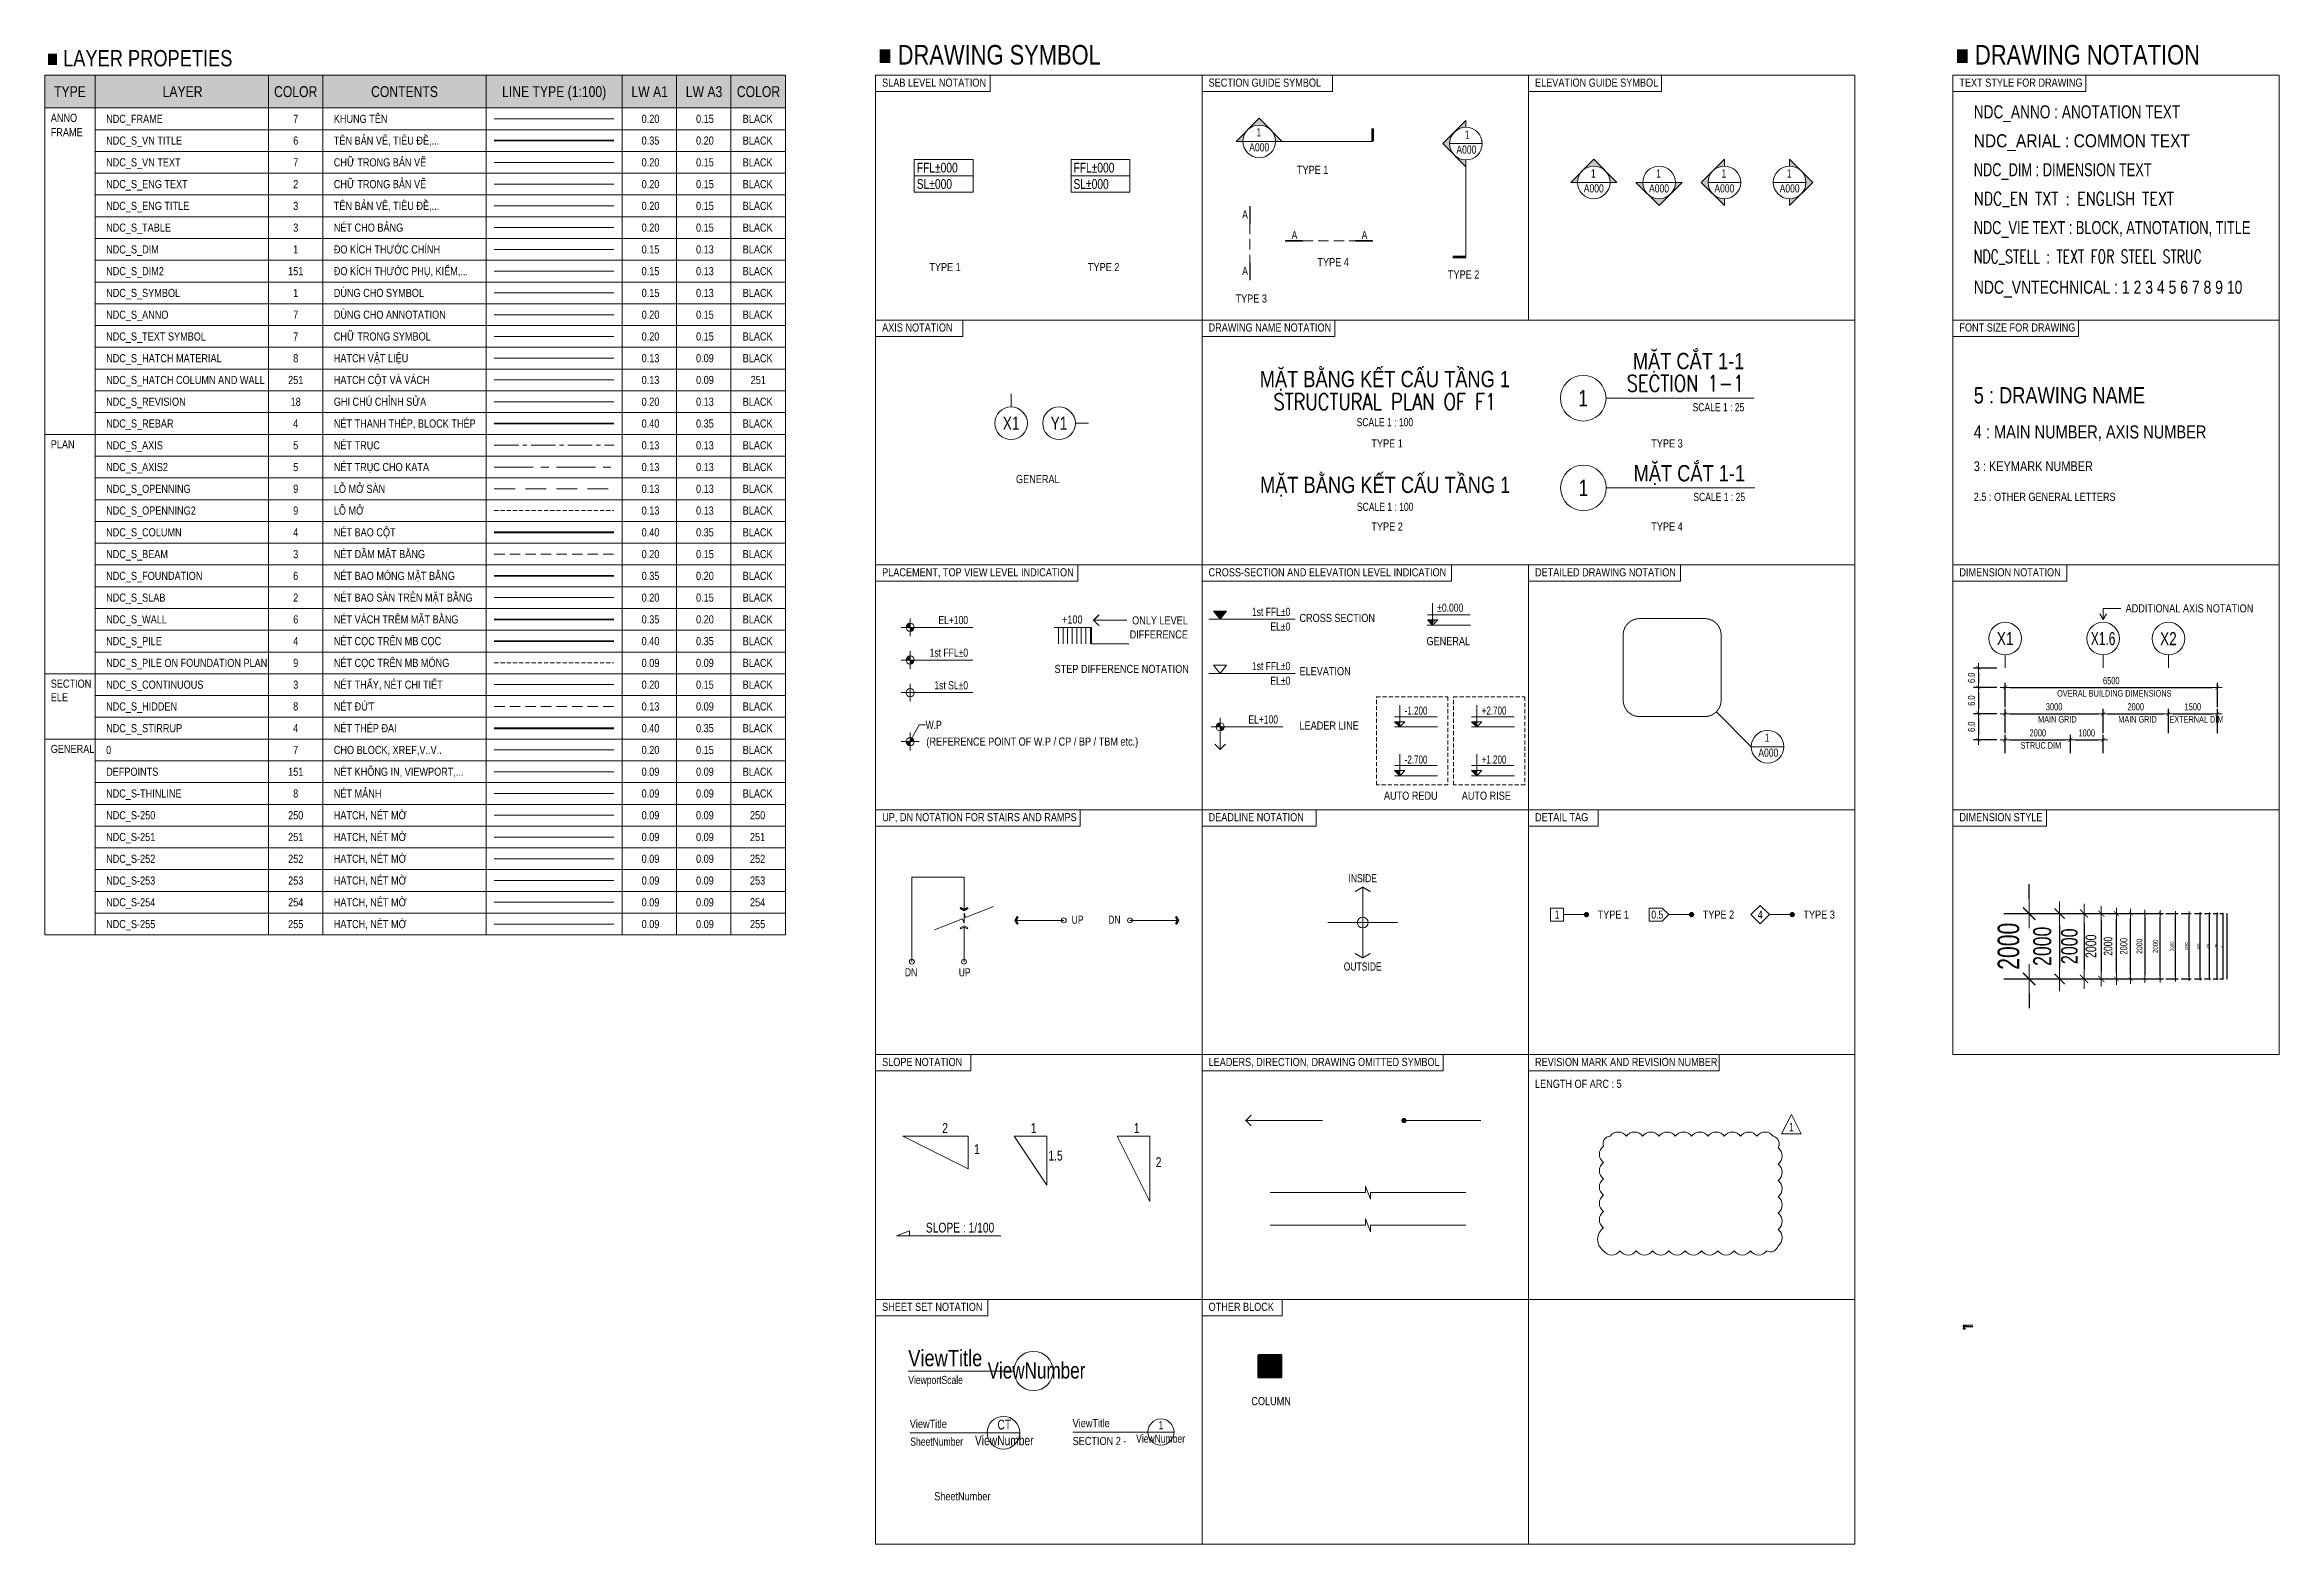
# Model space of a CAD drawing. Header units: millimetres. Extents: x -642477 to 1168880, y -27982 to 330379.
# Drawn here: x -557353 to -488900, y 44673 to 90611 of the extents above; entities that cross this region are included whole.
import ezdxf
from ezdxf.enums import TextEntityAlignment as Align

# ---------------------------------------------------------------- set-up
doc = ezdxf.new("R2010")
doc.units = ezdxf.units.MM
for name, pattern in [('CEN', [62, 60, -1, 0, -1]), ('CENTER', [50.8, 31.75, -6.35, 6.35, -6.35]), ('CENTER2', [1.125, 0.75, -0.125, 0.125, -0.125]), ('DASHED', [19.05, 12.7, -6.35]), ('DASHED2', [9.525, 6.35, -3.175]), ('HIDDEN2', [4.7625, 3.175, -1.5875])]:
    doc.linetypes.add(name, pattern=pattern)
doc.layers.get('0').update_dxf_attribs({"lineweight": 20})
doc.layers.get('Defpoints').update_dxf_attribs({"color": 151, "lineweight": 9})
for name, color, linetype, lineweight in [('form', 7, 'Continuous', 25), ('NDC_FRAME', 7, 'Continuous', 20), ('NDC_S-COLUMN', 4, 'Continuous', 40), ('NDC_S_250', 250, 'Continuous', 9), ('NDC_S_251', 251, 'Continuous', 9), ('NDC_S_252', 252, 'Continuous', 9), ('NDC_S_253', 253, 'Continuous', 9), ('NDC_S_254', 254, 'Continuous', 9), ('NDC_S_255', 255, 'Continuous', 9), ('NDC_S_ANNO', 7, 'Continuous', 20), ('NDC_S_AXIS', 5, 'CENTER2', 13), ('NDC_S_AXIS2', 5, 'CENTER', 13), ('NDC_S_BEAM', 3, 'HIDDEN2', 20), ('NDC_S_CONTINUOUS', 3, 'Continuous', 20), ('NDC_S_DIM', 1, 'Continuous', 15), ('NDC_S_DIM2', 151, 'Continuous', 15), ('NDC_S_ENG TEXT', 2, 'Continuous', 20), ('NDC_S_ENG TITLE', 3, 'Continuous', 20), ('NDC_S_FOUNDATION', 6, 'Continuous', 35), ('NDC_S_HATCH COLUMN AND WALL', 251, 'Continuous', 13), ('NDC_S_HATCH MATERIAL', 8, 'Continuous', 13), ('NDC_S_HIDDEN', 8, 'HIDDEN2', 13), ('NDC_S_LEADER', 1, 'Continuous', 15), ('NDC_S_OPENING', 9, 'DASHED2', 13), ('NDC_S_OPENING2', 9, 'DASHED', 13), ('NDC_S_PILE', 4, 'Continuous', 35), ('NDC_S_PILE ON FOUNDATION PLAN', 9, 'DASHED', 9), ('NDC_S_REBAR', 4, 'Continuous', 35), ('NDC_S_SLAB', 2, 'Continuous', 20), ('NDC_S_STIRRUP', 4, 'Continuous', 40), ('NDC_S_SYMBOL', 1, 'Continuous', 15), ('NDC_S_TEXT SYMBOL', 7, 'Continuous', 20), ('NDC_S_THIN LINE', 8, 'Continuous', 9), ('NDC_S_VN TEXT', 7, 'Continuous', 20), ('NDC_S_VN TITLE', 6, 'Continuous', 35), ('NDC_S_WALL', 6, 'Continuous', 35), ('NDC_Table', 3, 'Continuous', 20)]:
    doc.layers.add(name, color=color, linetype=linetype, lineweight=lineweight)
doc.layers.add('NDC_S_REVISION', color=18, linetype='Continuous', lineweight=20, plot=False)
doc.styles.add('FF', font='times.ttf')
doc.styles.add('form-A$0$title-vertical$0$NDC', font='')
doc.styles.add('NDC_ANNO', font='', dxfattribs={"width": 0.8})
doc.styles.add('NDC_ARIAL', font='arial.ttf', dxfattribs={"width": 0.85})
doc.styles.add('NDC_BAR 2', font='romans.shx', dxfattribs={"width": 0.8})
doc.styles.add('NDC_DIM', font='', dxfattribs={"width": 0.75})
doc.styles.add('NDC_EN TXT', font='romans.shx', dxfattribs={"width": 0.8})
doc.styles.add('NDC_STEEL', font='romans.shx', dxfattribs={"width": 0.8})
doc.styles.add('NDC_VIE TXT', font='arial.ttf', dxfattribs={"width": 0.8})
doc.styles.add('NDC_VNTEKNICAL', font='', dxfattribs={"width": 0.8})
doc.styles.get('form-A$0$title-vertical$0$NDC').set_extended_font_data('Arial Black')
doc.styles.get('NDC_ANNO').set_extended_font_data('Dotum')
doc.styles.get('NDC_DIM').set_extended_font_data('Dotum')
doc.styles.get('NDC_VNTEKNICAL').set_extended_font_data('.VnTeknical')
doc.dimstyles.new('NDC_dim_100', dxfattribs={"dimscale": 100, "dimtxt": 2.2, "dimasz": 1.5, "dimexe": 1.5, "dimexo": 2.5, "dimgap": 1, "dimtad": 1, "dimdec": 0, "dimzin": 0, "dimdsep": 46, "dimtxsty": 'NDC_DIM', "dimblk": 'DIMMARK', "dimcen": 0.09, "dimdle": 1.2, "dimclrd": 1, "dimclre": 1, "dimclrt": 3, "dimadec": 0, "dimazin": 0, "dimtfac": 1, "dimtdec": 0, "dimtix": 1, "dimtofl": 0, "dimtmove": 0, "dimatfit": 3, "dimfxl": 6, "dimfxlon": 1, "dimtolj": 1, "dimtzin": 0, "dimarcsym": 0})
doc.dimstyles.new('NDC_dim_120', dxfattribs={"dimscale": 120, "dimtxt": 2.2, "dimasz": 1.5, "dimexe": 1.5, "dimexo": 2.5, "dimgap": 1, "dimtad": 1, "dimdec": 0, "dimzin": 0, "dimdsep": 46, "dimtxsty": 'NDC_DIM', "dimblk": 'DIMMARK', "dimcen": 0.09, "dimdle": 1.2, "dimclrd": 1, "dimclre": 1, "dimclrt": 3, "dimadec": 0, "dimazin": 0, "dimtfac": 1, "dimtdec": 0, "dimtix": 1, "dimtofl": 0, "dimtmove": 0, "dimatfit": 3, "dimfxl": 6, "dimfxlon": 1, "dimtolj": 1, "dimtzin": 0, "dimarcsym": 0})
doc.dimstyles.new('NDC_dim_15', dxfattribs={"dimscale": 15, "dimtxt": 2.2, "dimasz": 1.5, "dimexe": 1.5, "dimexo": 2.5, "dimgap": 1, "dimtad": 1, "dimdec": 0, "dimzin": 0, "dimdsep": 46, "dimtxsty": 'NDC_DIM', "dimblk": 'DIMMARK', "dimcen": 0.09, "dimdle": 1.2, "dimclrd": 1, "dimclre": 1, "dimclrt": 3, "dimadec": 0, "dimazin": 0, "dimtfac": 1, "dimtdec": 0, "dimtix": 1, "dimtofl": 0, "dimtmove": 0, "dimatfit": 3, "dimfxl": 6, "dimfxlon": 1, "dimtolj": 1, "dimtzin": 0, "dimarcsym": 0})
doc.dimstyles.new('NDC_dim_150', dxfattribs={"dimscale": 150, "dimtxt": 2.2, "dimasz": 1.5, "dimexe": 1.5, "dimexo": 2.5, "dimgap": 1, "dimtad": 1, "dimdec": 0, "dimzin": 0, "dimdsep": 46, "dimtxsty": 'NDC_DIM', "dimblk": 'DIMMARK', "dimcen": 0.09, "dimdle": 1.2, "dimclrd": 1, "dimclre": 1, "dimclrt": 3, "dimadec": 0, "dimazin": 0, "dimtfac": 1, "dimtdec": 0, "dimtix": 1, "dimtofl": 0, "dimtmove": 0, "dimatfit": 3, "dimfxl": 6, "dimfxlon": 1, "dimtolj": 1, "dimtzin": 0, "dimarcsym": 0})
doc.dimstyles.new('NDC_dim_20', dxfattribs={"dimscale": 20, "dimtxt": 2.2, "dimasz": 1.5, "dimexe": 1.5, "dimexo": 2.5, "dimgap": 1, "dimtad": 1, "dimdec": 0, "dimzin": 0, "dimdsep": 46, "dimtxsty": 'NDC_DIM', "dimblk": 'DIMMARK', "dimcen": 0.09, "dimdle": 1.2, "dimclrd": 1, "dimclre": 1, "dimclrt": 3, "dimadec": 0, "dimazin": 0, "dimtfac": 1, "dimtdec": 0, "dimtix": 1, "dimtofl": 0, "dimtmove": 0, "dimatfit": 3, "dimfxl": 6, "dimfxlon": 1, "dimtolj": 1, "dimtzin": 0, "dimarcsym": 0})
doc.dimstyles.new('NDC_dim_200', dxfattribs={"dimscale": 200, "dimtxt": 2.5, "dimasz": 1.5, "dimexe": 1.5, "dimexo": 2.5, "dimgap": 1, "dimtad": 1, "dimdec": 0, "dimzin": 0, "dimdsep": 46, "dimtxsty": 'NDC_DIM', "dimblk": 'DIMMARK', "dimcen": 0.09, "dimdle": 1.2, "dimclrd": 1, "dimclre": 1, "dimclrt": 3, "dimadec": 0, "dimazin": 0, "dimtfac": 1, "dimtdec": 0, "dimtix": 1, "dimtofl": 0, "dimtmove": 0, "dimatfit": 3, "dimfxl": 6, "dimfxlon": 1, "dimtolj": 1, "dimtzin": 0, "dimarcsym": 0})
doc.dimstyles.new('NDC_dim_25', dxfattribs={"dimscale": 25, "dimtxt": 2.2, "dimasz": 1.5, "dimexe": 1.5, "dimexo": 2.5, "dimgap": 1, "dimtad": 1, "dimdec": 0, "dimzin": 0, "dimdsep": 46, "dimtxsty": 'NDC_DIM', "dimblk": 'DIMMARK', "dimcen": 0.09, "dimdle": 1.2, "dimclrd": 1, "dimclre": 1, "dimclrt": 3, "dimadec": 0, "dimazin": 0, "dimtfac": 1, "dimtdec": 0, "dimtix": 1, "dimtofl": 0, "dimtmove": 0, "dimatfit": 3, "dimfxl": 6, "dimfxlon": 1, "dimtolj": 1, "dimtzin": 0, "dimarcsym": 0})
doc.dimstyles.new('NDC_dim_250', dxfattribs={"dimscale": 250, "dimtxt": 2.2, "dimasz": 1.5, "dimexe": 1.5, "dimexo": 2.5, "dimgap": 1, "dimtad": 1, "dimdec": 0, "dimzin": 0, "dimdsep": 46, "dimtxsty": 'NDC_DIM', "dimblk": 'DIMMARK', "dimcen": 0.09, "dimdle": 1.2, "dimclrd": 1, "dimclre": 1, "dimclrt": 3, "dimadec": 0, "dimazin": 0, "dimtfac": 1, "dimtdec": 0, "dimtix": 1, "dimtofl": 0, "dimtmove": 0, "dimatfit": 3, "dimfxl": 6, "dimfxlon": 1, "dimtolj": 1, "dimtzin": 0, "dimarcsym": 0})
doc.dimstyles.new('NDC_dim_30', dxfattribs={"dimscale": 30, "dimtxt": 2.2, "dimasz": 1.5, "dimexe": 1.5, "dimexo": 2.5, "dimgap": 1, "dimtad": 1, "dimdec": 0, "dimzin": 0, "dimdsep": 46, "dimtxsty": 'NDC_DIM', "dimblk": 'DIMMARK', "dimcen": 0.09, "dimdle": 1.2, "dimclrd": 1, "dimclre": 1, "dimclrt": 3, "dimadec": 0, "dimazin": 0, "dimtfac": 1, "dimtdec": 0, "dimtix": 1, "dimtofl": 0, "dimtmove": 0, "dimatfit": 3, "dimfxl": 6, "dimfxlon": 1, "dimtolj": 1, "dimtzin": 0, "dimarcsym": 0})
doc.dimstyles.new('NDC_dim_300', dxfattribs={"dimscale": 300, "dimtxt": 2.2, "dimasz": 1.5, "dimexe": 1.5, "dimexo": 2.5, "dimgap": 1, "dimtad": 1, "dimdec": 0, "dimzin": 0, "dimdsep": 46, "dimtxsty": 'NDC_DIM', "dimblk": 'DIMMARK', "dimcen": 0.09, "dimdle": 1.2, "dimclrd": 1, "dimclre": 1, "dimclrt": 3, "dimadec": 0, "dimazin": 0, "dimtfac": 1, "dimtdec": 0, "dimtix": 1, "dimtofl": 0, "dimtmove": 0, "dimatfit": 3, "dimfxl": 6, "dimfxlon": 1, "dimtolj": 1, "dimtzin": 0, "dimarcsym": 0})
doc.dimstyles.new('NDC_dim_40', dxfattribs={"dimscale": 40, "dimtxt": 2.2, "dimasz": 1.5, "dimexe": 1.5, "dimexo": 2.5, "dimgap": 1, "dimtad": 1, "dimdec": 0, "dimzin": 0, "dimdsep": 46, "dimtxsty": 'NDC_DIM', "dimblk": 'DIMMARK', "dimcen": 0.09, "dimdle": 1.2, "dimclrd": 1, "dimclre": 1, "dimclrt": 3, "dimadec": 0, "dimazin": 0, "dimtfac": 1, "dimtdec": 0, "dimtix": 1, "dimtofl": 0, "dimtmove": 0, "dimatfit": 3, "dimfxl": 6, "dimfxlon": 1, "dimtolj": 1, "dimtzin": 0, "dimarcsym": 0})
doc.dimstyles.new('NDC_dim_50', dxfattribs={"dimscale": 50, "dimtxt": 2.2, "dimasz": 1.5, "dimexe": 1.5, "dimexo": 2.5, "dimgap": 1, "dimtad": 1, "dimdec": 0, "dimzin": 0, "dimdsep": 46, "dimtxsty": 'NDC_DIM', "dimblk": 'DIMMARK', "dimcen": 0.09, "dimdle": 1.2, "dimclrd": 1, "dimclre": 1, "dimclrt": 3, "dimadec": 0, "dimazin": 0, "dimtfac": 1, "dimtdec": 0, "dimtix": 1, "dimtofl": 0, "dimtmove": 0, "dimatfit": 3, "dimfxl": 6, "dimfxlon": 1, "dimtolj": 1, "dimtzin": 0, "dimarcsym": 0})
doc.dimstyles.new('NDC_dim_70', dxfattribs={"dimscale": 70, "dimtxt": 2.2, "dimasz": 1.5, "dimexe": 1.5, "dimexo": 2.5, "dimgap": 1, "dimtad": 1, "dimdec": 0, "dimzin": 0, "dimdsep": 46, "dimtxsty": 'NDC_DIM', "dimblk": 'DIMMARK', "dimcen": 0.09, "dimdle": 1.2, "dimclrd": 1, "dimclre": 1, "dimclrt": 3, "dimadec": 0, "dimazin": 0, "dimtfac": 1, "dimtdec": 0, "dimtix": 1, "dimtofl": 0, "dimtmove": 0, "dimatfit": 3, "dimfxl": 6, "dimfxlon": 1, "dimtolj": 1, "dimtzin": 0, "dimarcsym": 0})
doc.dimstyles.new('NDC_dim_80', dxfattribs={"dimscale": 80, "dimtxt": 2.2, "dimasz": 1.5, "dimexe": 1.5, "dimexo": 2.5, "dimgap": 1, "dimtad": 1, "dimdec": 0, "dimzin": 0, "dimdsep": 46, "dimtxsty": 'NDC_DIM', "dimblk": 'DIMMARK', "dimcen": 0.09, "dimdle": 1.2, "dimclrd": 1, "dimclre": 1, "dimclrt": 3, "dimadec": 0, "dimazin": 0, "dimtfac": 1, "dimtdec": 0, "dimtix": 1, "dimtofl": 0, "dimtmove": 0, "dimatfit": 3, "dimfxl": 6, "dimfxlon": 1, "dimtolj": 1, "dimtzin": 0, "dimarcsym": 0})
doc.dimstyles.new('NDC_dim_iso', dxfattribs={"dimtxt": 2.2, "dimasz": 1, "dimexe": 1.5, "dimexo": 2.5, "dimgap": 1, "dimtad": 1, "dimdec": 0, "dimzin": 0, "dimdsep": 46, "dimtxsty": 'NDC_DIM', "dimblk": 'DIMMARK', "dimcen": 0.09, "dimdle": 1.2, "dimclrd": 1, "dimclre": 1, "dimclrt": 3, "dimadec": 0, "dimazin": 0, "dimtfac": 1, "dimtdec": 0, "dimtix": 1, "dimtofl": 0, "dimtmove": 0, "dimatfit": 3, "dimfxl": 6, "dimfxlon": 1, "dimtolj": 1, "dimtzin": 0, "dimarcsym": 0})

msp = doc.modelspace()

# ---------------------------------------------------------------- texts
at = {"style": 'NDC_VIE TXT', "width": 0.8}
msp.add_text('7', height=250, dxfattribs=at).set_placement((-549663.6, 69006.6), align=Align.MIDDLE_CENTER)
at = {"layer": 'Defpoints', "style": 'NDC_VIE TXT', "width": 0.8}
msp.add_text('151', height=250, dxfattribs=at).set_placement((-549663.6, 68340), align=Align.MIDDLE_CENTER)
at = {"layer": 'form', "color": 146, "true_color": 0x105689}
for s, height, style, width, p in [('Consulting', 3.09, 'form-A$0$title-vertical$0$NDC', 1.05, (-498553.3, 51345.7)), ('Tel :  84 (24) 6666 7568', 3.795, 'FF', 0.605312, (-498410.9, 51353.9, 0)), ('Tel :  84 (24) 6666 7568', 3.795, 'FF', 0.605312, (-498576.4, 51175.8, 0)), ('Consulting', 3.09, 'form-A$0$title-vertical$0$NDC', 1.05, (-498553.3, 51268.7))]:
    msp.add_text(s, height=height, dxfattribs=dict(at, style=style, width=width)).set_placement(p)
at = {"layer": 'form', "color": 146, "true_color": 0x105689, "style": 'FF'}
for s, height, width, p, p2 in [('Công ty Cổ phần Tư vấn Kiến trúc', 4.744, 0.968647, (-498517, 51368.8), (-498422.7, 51368.8)), ('Kỹ thuật và Môi trường NDC', 4.744, 1.133852, (-498517, 51361.1), (-498422.7, 51361.1)), ('NDC Consulting JCSo', 4.744, 1.472765, (-498516.7, 51345.8), (-498422.7, 51345.8)), ('Add: 4th FL - My Dinh Plaza 2 - Nguyen Hoang - Nam Tu Liem Dist - HaNoi', 3.795, 0.706152, (-498411.1, 51361.3, 0), (-498286.8, 51361.3, 0)), ('Địa chỉ: Tầng 4 - Tòa nhà Mỹ Đình Plaza 2 - Số 2 Nguyễn Hoàng - Nam Từ Liêm - Hà Nội', 3.795, 0.605312, (-498410.9, 51368.2, 0), (-498286.6, 51368.2, 0)), ('Email: ndcconsulting@ndc.vn         Website: http://www.ndc.vn', 3.795, 0.863263, (-498410.5, 51347.3), (-498286.2, 51347.3)), ('Add: 4th FL - My Dinh Plaza 2 - Nguyen Hoang - Nam Tu Liem Dist - HaNoi', 3.795, 0.706152, (-498576.5, 51182.8, 0), (-498452.2, 51182.8, 0)), ('Email: ndcconsulting@ndc.vn         Website: http://www.ndc.vn', 3.795, 0.863263, (-498575.9, 51168.9), (-498451.6, 51168.9))]:
    msp.add_text(s, height=height, dxfattribs=dict(at, width=width)).set_placement(p, p2, align=Align.FIT)
at = {"layer": 'NDC_FRAME', "style": 'NDC_VIE TXT', "width": 0.8}
msp.add_text('7', height=250, dxfattribs=at).set_placement((-549663.6, 88340), align=Align.MIDDLE_CENTER)
at = {"layer": 'NDC_S-COLUMN', "style": 'NDC_VIE TXT', "width": 0.8}
msp.add_text('4', height=250, dxfattribs=at).set_placement((-549663.6, 75673.3), align=Align.MIDDLE_CENTER)
at = {"layer": 'NDC_S_250', "style": 'NDC_VIE TXT', "width": 0.8}
msp.add_text('250', height=250, dxfattribs=at).set_placement((-549663.6, 67006.6), align=Align.MIDDLE_CENTER)
at = {"layer": 'NDC_S_251', "style": 'NDC_VIE TXT', "width": 0.8}
msp.add_text('251', height=250, dxfattribs=at).set_placement((-549663.6, 66340), align=Align.MIDDLE_CENTER)
at = {"layer": 'NDC_S_252', "style": 'NDC_VIE TXT', "width": 0.8}
msp.add_text('252', height=250, dxfattribs=at).set_placement((-549663.6, 65673.3), align=Align.MIDDLE_CENTER)
at = {"layer": 'NDC_S_253', "style": 'NDC_VIE TXT', "width": 0.8}
msp.add_text('253', height=250, dxfattribs=at).set_placement((-549663.6, 65006.6), align=Align.MIDDLE_CENTER)
at = {"layer": 'NDC_S_254', "style": 'NDC_VIE TXT', "width": 0.8}
msp.add_text('254', height=250, dxfattribs=at).set_placement((-549663.6, 64340), align=Align.MIDDLE_CENTER)
at = {"layer": 'NDC_S_255', "style": 'NDC_VIE TXT', "width": 0.8}
msp.add_text('255', height=250, dxfattribs=at).set_placement((-549663.6, 63673.3), align=Align.MIDDLE_CENTER)
at = {"layer": 'NDC_S_ANNO', "style": 'NDC_VIE TXT', "width": 0.8}
msp.add_text('7', height=250, dxfattribs=at).set_placement((-549663.6, 82340), align=Align.MIDDLE_CENTER)
at = {"layer": 'NDC_S_ANNO', "style": 'NDC_ANNO', "width": 0.8}
for s, p in [('EL+100', (-529067.3, 72987.1)), ('1st FFL%%P0', (-529067.3, 71987.1)), ('1st SL%%P0', (-529067.3, 70987.1))]:
    msp.add_text(s, height=250, dxfattribs=at).set_placement(p, align=Align.MIDDLE_RIGHT)
msp.add_text('W.P', height=250, dxfattribs=at).set_placement((-530367.3, 69776.1), align=Align.MIDDLE_LEFT)
at = {"layer": 'NDC_S_AXIS', "style": 'NDC_VIE TXT', "width": 0.8}
msp.add_text('5', height=250, dxfattribs=at).set_placement((-549663.6, 78340), align=Align.MIDDLE_CENTER)
at = {"layer": 'NDC_S_AXIS2', "style": 'NDC_VIE TXT', "width": 0.8}
msp.add_text('5', height=250, dxfattribs=at).set_placement((-549663.6, 77673.3), align=Align.MIDDLE_CENTER)
at = {"layer": 'NDC_S_BEAM', "style": 'NDC_VIE TXT', "width": 0.8}
msp.add_text('3', height=250, dxfattribs=at).set_placement((-549663.6, 75006.6), align=Align.MIDDLE_CENTER)
at = {"layer": 'NDC_S_CONTINUOUS', "style": 'NDC_VIE TXT', "width": 0.8}
msp.add_text('3', height=250, dxfattribs=at).set_placement((-549663.6, 71006.6), align=Align.MIDDLE_CENTER)
at = {"layer": 'NDC_S_CONTINUOUS', "color": 150, "insert": (-498578.7, 51223.9), "char_height": 2.125, "attachment_point": 1, "style": 'NDC_BAR 2'}
msp.add_mtext_dynamic_manual_height_columns('{\\fTimes New Roman|b0|i0|c0|p18;\\C177;\\c8991017;Add : 4th FL, My Dinh Plaza 2.\\P          Lane 2 Nguyen Hoang Str, \\P          Nam Tu Liem Dist, HaNoi\\PTel   : 84 (24) 66667568\\PWeb : http://www.ndc.vn}', width=33.222, gutter_width=10.6, heights=[17.8], dxfattribs=at)
at = {"layer": 'NDC_S_DIM', "style": 'NDC_VIE TXT', "width": 0.8}
msp.add_text('1', height=250, dxfattribs=at).set_placement((-549663.6, 84340), align=Align.MIDDLE_CENTER)
at = {"layer": 'NDC_S_DIM2', "style": 'NDC_VIE TXT', "width": 0.8}
msp.add_text('151', height=250, dxfattribs=at).set_placement((-549663.6, 83673.3), align=Align.MIDDLE_CENTER)
at = {"layer": 'NDC_S_ENG TEXT', "style": 'NDC_VIE TXT', "width": 0.8}
msp.add_text('2', height=250, dxfattribs=at).set_placement((-549663.6, 86340), align=Align.MIDDLE_CENTER)
at = {"layer": 'NDC_S_ENG TITLE', "style": 'NDC_VIE TXT', "width": 0.8}
msp.add_text('3', height=250, dxfattribs=at).set_placement((-549663.6, 85673.3), align=Align.MIDDLE_CENTER)
at = {"layer": 'NDC_S_FOUNDATION', "style": 'NDC_VIE TXT', "width": 0.8}
msp.add_text('6', height=250, dxfattribs=at).set_placement((-549663.6, 74340), align=Align.MIDDLE_CENTER)
at = {"layer": 'NDC_S_HATCH COLUMN AND WALL', "style": 'NDC_VIE TXT', "width": 0.8}
msp.add_text('251', height=250, dxfattribs=at).set_placement((-549663.6, 80340), align=Align.MIDDLE_CENTER)
at = {"layer": 'NDC_S_HATCH MATERIAL', "style": 'NDC_VIE TXT', "width": 0.8}
msp.add_text('8', height=250, dxfattribs=at).set_placement((-549663.6, 81006.6), align=Align.MIDDLE_CENTER)
at = {"layer": 'NDC_S_HIDDEN', "style": 'NDC_VIE TXT', "width": 0.8}
msp.add_text('8', height=250, dxfattribs=at).set_placement((-549663.6, 70340), align=Align.MIDDLE_CENTER)
at = {"layer": 'NDC_S_LEADER', "style": 'NDC_VIE TXT', "width": 0.8}
msp.add_text('1', height=250, dxfattribs=at).set_placement((-549663.6, 83006.6), align=Align.MIDDLE_CENTER)
at = {"layer": 'NDC_S_OPENING', "style": 'NDC_VIE TXT', "width": 0.8}
msp.add_text('9', height=250, dxfattribs=at).set_placement((-549663.6, 77006.6), align=Align.MIDDLE_CENTER)
at = {"layer": 'NDC_S_OPENING2', "style": 'NDC_VIE TXT', "width": 0.8}
msp.add_text('9', height=250, dxfattribs=at).set_placement((-549663.6, 76340), align=Align.MIDDLE_CENTER)
at = {"layer": 'NDC_S_PILE', "style": 'NDC_VIE TXT', "width": 0.8}
msp.add_text('4', height=250, dxfattribs=at).set_placement((-549663.6, 72340), align=Align.MIDDLE_CENTER)
at = {"layer": 'NDC_S_PILE ON FOUNDATION PLAN', "style": 'NDC_VIE TXT', "width": 0.8}
msp.add_text('9', height=250, dxfattribs=at).set_placement((-549663.6, 71673.3), align=Align.MIDDLE_CENTER)
at = {"layer": 'NDC_S_REBAR', "style": 'NDC_VIE TXT', "width": 0.8}
msp.add_text('4', height=250, dxfattribs=at).set_placement((-549663.6, 79006.6), align=Align.MIDDLE_CENTER)
at = {"layer": 'NDC_S_REVISION', "style": 'NDC_VIE TXT', "width": 0.8}
msp.add_text('18', height=250, dxfattribs=at).set_placement((-549663.6, 79673.3), align=Align.MIDDLE_CENTER)
at = {"layer": 'NDC_S_REVISION', "style": 'NDC_ANNO', "width": 0.8}
msp.add_text('1', height=250, dxfattribs=at).set_placement((-503846.1, 57451.1), align=Align.MIDDLE)
at = {"layer": 'NDC_S_SLAB', "style": 'NDC_VIE TXT', "width": 0.8}
msp.add_text('2', height=250, dxfattribs=at).set_placement((-549663.6, 73673.3), align=Align.MIDDLE_CENTER)
at = {"layer": 'NDC_S_STIRRUP', "style": 'NDC_VIE TXT', "width": 0.8}
msp.add_text('4', height=250, dxfattribs=at).set_placement((-549663.6, 69673.3), align=Align.MIDDLE_CENTER)
at = {"layer": 'NDC_S_TEXT SYMBOL', "style": 'NDC_ANNO', "width": 0.8}
for s, height, p in [('1', 250, (-520235.9, 87924.4)), ('1', 250, (-513849.1, 87855.1)), ('FFL%%P000', 300, (-530638.4, 86844.2)), ('FFL%%P000', 300, (-525837.9, 86844.2)), ('SL%%P000', 300, (-530638.4, 86344.2)), ('SL%%P000', 300, (-525837.9, 86344.2)), ('1', 250, (-509986.8, 86667.2)), ('1', 250, (-507986.8, 86667.2)), ('1', 250, (-505986.8, 86667.2)), ('1', 250, (-503986.8, 86667.2)), ('1', 250, (-504662.5, 69381.6)), ('UP', 250, (-525894.7, 63807.1)), ('DN', 250, (-524773.6, 63807.1)), (' DN', 250, (-531074.4, 62195.4)), ('UP', 250, (-529353.5, 62195.4))]:
    msp.add_text(s, height=height, dxfattribs=at).set_placement(p, align=Align.MIDDLE_LEFT)
at = {"layer": 'NDC_S_TEXT SYMBOL', "width": 0.8}
for s, height, style, p in [('A000', 250, 'NDC_ANNO', (-520148.8, 87466.3)), ('A000', 250, 'NDC_ANNO', (-513803.1, 87397)), ('A000', 250, 'NDC_ANNO', (-509899.7, 86209.1)), ('A000', 250, 'NDC_ANNO', (-507899.7, 86209.1)), ('A000', 250, 'NDC_ANNO', (-505899.7, 86209.1)), ('A000', 250, 'NDC_ANNO', (-503899.7, 86209.1)), ('7', 250, 'NDC_VIE TXT', (-549663.6, 81673.3)), ('INSIDE', 250, 'NDC_ANNO', (-516978.5, 65077.3)), ('1', 250, 'NDC_ANNO', (-511022.8, 63962.7)), ('0.5', 250, 'NDC_ANNO', (-507953.6, 63962.7)), ('4', 250, 'NDC_ANNO', (-504801.5, 63962.7)), ('OUTSIDE', 250, 'NDC_ANNO', (-516978.5, 62372.2)), ('2 ', 300, 'NDC_ANNO', (-529726.7, 57425.7)), ('1', 300, 'NDC_ANNO', (-527057.2, 57425.7)), ('1', 300, 'NDC_ANNO', (-523901, 57425.7)), ('1', 300, 'NDC_ANNO', (-528793.5, 56779.5)), ('1.5', 300, 'NDC_ANNO', (-526387.1, 56579.5)), ('2', 300, 'NDC_ANNO', (-523230.9, 56379.5))]:
    msp.add_text(s, height=height, dxfattribs=dict(at, style=style)).set_placement(p, align=Align.MIDDLE_CENTER)
at = {"layer": 'NDC_S_TEXT SYMBOL', "style": 'NDC_ANNO', "width": 0.8}
for s, height, p in [('1st FFL%%P0', 250, (-519195.8, 73236.4)), ('EL%%P0', 250, (-519195.8, 72786.4)), ('1st FFL%%P0', 250, (-519195.8, 71578)), ('EL%%P0', 250, (-519195.8, 71128)), ('EL+100', 250, (-519570.8, 69941)), ('SLOPE : 1/100', 300, (-528265.4, 54373.6))]:
    msp.add_text(s, height=height, dxfattribs=at).set_placement(p, align=Align.MIDDLE_RIGHT)
msp.add_text('A000', height=250, dxfattribs=at).set_placement((-504552.4, 68923.4), align=Align.MIDDLE)
at = {"layer": 'NDC_S_THIN LINE', "style": 'NDC_VIE TXT', "width": 0.8}
msp.add_text('8', height=250, dxfattribs=at).set_placement((-549663.6, 67673.3), align=Align.MIDDLE_CENTER)
at = {"layer": 'NDC_S_VN TEXT', "color": 3, "style": 'NDC_VIE TXT'}
for s, height, width, p in [('■ LAYER PROPETIES', 500, 0.8, (-557281.5, 90197)), ('■ DRAWING SYMBOL ', 600, 0.8, (-531813.5, 90301.8)), ('■ DRAWING NOTATION', 600, 0.8, (-498813.5, 90301.8)), ('SLAB LEVEL NOTATION', 250, 0.8, (-531699.7, 89448.3)), ('SECTION GUIDE SYMBOL', 250, 0.8, (-521699.7, 89448.3)), ('ELEVATION GUIDE SYMBOL', 250, 0.8, (-511699.7, 89448.3)), ('TEXT STYLE FOR DRAWING', 250, 0.8, (-498699.7, 89448.3)), ('ANNO', 250, 0.8, (-557167.5, 88371)), ('NDC_FRAME', 250, 0.8, (-555471.6, 88340)), ('KHUNG TÊN', 250, 0.8, (-548496.9, 88340)), ('0.20', 250, 0.8, (-539067, 88340)), ('0.15', 250, 0.8, (-537400.4, 88340)), ('BLACK', 250, 0.8, (-535970.1, 88340)), ('FRAME', 250, 0.8, (-557167.5, 87929.2)), ('NDC_S_VN TITLE', 250, 0.8, (-555471.6, 87673.3)), ('TÊN BẢN VẼ, TIÊU ĐỀ,...', 250, 0.8, (-548496.9, 87673.3)), ('0.35', 250, 0.8, (-539067, 87673.3)), ('0.20', 250, 0.8, (-537400.4, 87673.3)), ('BLACK', 250, 0.8, (-535970.1, 87673.3)), ('NDC_S_VN TEXT', 250, 0.8, (-555471.6, 87006.6)), ('CHỮ TRONG BẢN VẼ', 250, 0.8, (-548496.9, 87006.6)), ('0.20', 250, 0.8, (-539067, 87006.6)), ('0.15', 250, 0.8, (-537400.4, 87006.6)), ('BLACK', 250, 0.8, (-535970.1, 87006.6)), ('NDC_S_ENG TEXT', 250, 0.8, (-555471.6, 86340)), ('CHỮ TRONG BẢN VẼ', 250, 0.8, (-548496.9, 86340)), ('0.20', 250, 0.8, (-539067, 86340)), ('0.15', 250, 0.8, (-537400.4, 86340)), ('BLACK', 250, 0.8, (-535970.1, 86340)), ('TYPE 1', 250, 0.8, (-518992.5, 86776.4)), ('NDC_S_ENG TITLE', 250, 0.8, (-555471.6, 85673.3)), ('TÊN BẢN VẼ, TIÊU ĐỀ,...', 250, 0.8, (-548496.9, 85673.3)), ('0.20', 250, 0.8, (-539067, 85673.3)), ('0.15', 250, 0.8, (-537400.4, 85673.3)), ('BLACK', 250, 0.8, (-535970.1, 85673.3)), ('NDC_S_TABLE', 250, 0.8, (-555471.6, 85006.6)), ('NÉT CHO BẢNG', 250, 0.8, (-548496.9, 85006.6)), ('0.20', 250, 0.8, (-539067, 85006.6)), ('0.15', 250, 0.8, (-537400.4, 85006.6)), ('BLACK', 250, 0.8, (-535970.1, 85006.6)), ('NDC_S_DIM', 250, 0.8, (-555471.6, 84340)), ('ĐO KÍCH THƯỚC CHÍNH ', 250, 0.8, (-548496.9, 84340)), ('0.15', 250, 0.8, (-539067, 84340)), ('0.13', 250, 0.8, (-537400.4, 84340)), ('BLACK', 250, 0.8, (-535970.1, 84340)), ('NDC_S_DIM2', 250, 0.8, (-555471.6, 83673.3)), ('ĐO KÍCH THƯỚC PHỤ, KIỂM,...', 250, 0.8, (-548496.9, 83673.3)), ('0.15', 250, 0.8, (-539067, 83673.3)), ('0.13', 250, 0.8, (-537400.4, 83673.3)), ('BLACK', 250, 0.8, (-535970.1, 83673.3)), ('TYPE 1', 250, 0.8, (-530254.5, 83798.3)), ('TYPE 2', 250, 0.8, (-525395.6, 83798.3)), ('TYPE 4', 250, 0.8, (-518365.2, 83948.5)), ('TYPE 2', 250, 0.8, (-514368, 83572.2)), ('NDC_S_SYMBOL', 250, 0.8, (-555471.6, 83006.6)), ('DÙNG CHO SYMBOL', 250, 0.8, (-548496.9, 83006.6)), ('0.15', 250, 0.8, (-539067, 83006.6)), ('0.13', 250, 0.8, (-537400.4, 83006.6)), ('BLACK', 250, 0.8, (-535970.1, 83006.6)), ('TYPE 3', 250, 0.8, (-520874.4, 82834.1)), ('NDC_S_ANNO', 250, 0.8, (-555471.6, 82340)), ('DÙNG CHO ANNOTATION', 250, 0.8, (-548496.9, 82340)), ('0.20', 250, 0.8, (-539067, 82340)), ('0.15', 250, 0.8, (-537400.4, 82340)), ('BLACK', 250, 0.8, (-535970.1, 82340)), ('NDC_S_TEXT SYMBOL', 250, 0.8, (-555471.6, 81673.3)), ('CHỮ TRONG SYMBOL', 250, 0.8, (-548496.9, 81673.3)), ('0.20', 250, 0.8, (-539067, 81673.3)), ('0.15', 250, 0.8, (-537400.4, 81673.3)), ('BLACK', 250, 0.8, (-535970.1, 81673.3)), ('AXIS NOTATION', 250, 0.8, (-531699.7, 81948.3)), ('DRAWING NAME NOTATION', 250, 0.8, (-521699.7, 81948.3)), ('FONT SIZE FOR DRAWING', 250, 0.8, (-498699.7, 81948.3)), ('NDC_S_HATCH MATERIAL', 250, 0.8, (-555471.6, 81006.6)), ('HATCH VẬT LIỆU', 250, 0.8, (-548496.9, 81006.6)), ('0.13', 250, 0.8, (-539067, 81006.6)), ('0.09', 250, 0.8, (-537400.4, 81006.6)), ('BLACK', 250, 0.8, (-535970.1, 81006.6)), ('NDC_S_HATCH COLUMN AND WALL', 250, 0.8, (-555471.6, 80340)), ('HATCH CỘT VÀ VÁCH', 250, 0.8, (-548496.9, 80340)), ('0.13', 250, 0.8, (-539067, 80340)), ('0.09', 250, 0.8, (-537400.4, 80340)), ('251', 250, 0.8, (-535727.1, 80340)), ('NDC_S_REVISION', 250, 0.8, (-555471.6, 79673.3)), ('GHI CHÚ CHỈNH SỬA', 250, 0.8, (-548496.9, 79673.3)), ('0.20', 250, 0.8, (-539067, 79673.3)), ('0.13', 250, 0.8, (-537400.4, 79673.3)), ('BLACK', 250, 0.8, (-535970.1, 79673.3)), ('NDC_S_REBAR', 250, 0.8, (-555471.6, 79006.6)), ('NÉT THANH THÉP, BLOCK THÉP', 250, 0.8, (-548496.9, 79006.6)), ('0.40', 250, 0.8, (-539067, 79006.6)), ('0.35', 250, 0.8, (-537400.4, 79006.6)), ('BLACK', 250, 0.8, (-535970.1, 79006.6)), ('PLAN', 250, 0.8, (-557167.5, 78371)), ('NDC_S_AXIS', 250, 0.8, (-555471.6, 78340)), ('NÉT TRỤC', 250, 0.8, (-548496.9, 78340)), ('0.13', 250, 0.8, (-539067, 78340)), ('0.13', 250, 0.8, (-537400.4, 78340)), ('BLACK', 250, 0.8, (-535970.1, 78340)), ('TYPE 1', 250, 0.8, (-516711.8, 78396.6)), ('TYPE 3', 250, 0.8, (-508138.4, 78396.6)), ('NDC_S_AXIS2', 250, 0.8, (-555471.6, 77673.3)), ('NÉT TRỤC CHO KATA', 250, 0.8, (-548496.9, 77673.3)), ('0.13', 250, 0.8, (-539067, 77673.3)), ('0.13', 250, 0.8, (-537400.4, 77673.3)), ('BLACK', 250, 0.8, (-535970.1, 77673.3)), ('GENERAL', 250, 0.8, (-527598.2, 77304.7)), ('NDC_S_OPENNING', 250, 0.8, (-555471.6, 77006.6)), ('LỖ MỞ SÀN', 250, 0.8, (-548496.9, 77006.6)), ('0.13', 250, 0.8, (-539067, 77006.6)), ('0.13', 250, 0.8, (-537400.4, 77006.6)), ('BLACK', 250, 0.8, (-535970.1, 77006.6)), ('NDC_S_OPENNING2', 250, 0.8, (-555471.6, 76340)), ('LỖ MỞ', 250, 0.8, (-548496.9, 76340)), ('0.13', 250, 0.8, (-539067, 76340)), ('0.13', 250, 0.8, (-537400.4, 76340)), ('BLACK', 250, 0.8, (-535970.1, 76340)), ('NDC_S_COLUMN', 250, 0.8, (-555471.6, 75673.3)), ('NÉT BAO CỘT', 250, 0.8, (-548496.9, 75673.3)), ('0.40', 250, 0.8, (-539067, 75673.3)), ('0.35', 250, 0.8, (-537400.4, 75673.3)), ('BLACK', 250, 0.8, (-535970.1, 75673.3)), ('TYPE 2', 250, 0.8, (-516711.8, 75849.2)), ('TYPE 4', 250, 0.8, (-508138.4, 75849.2)), ('NDC_S_BEAM', 250, 0.8, (-555471.6, 75006.6)), ('NÉT DẦM MẶT BẰNG', 250, 0.8, (-548496.9, 75006.6)), ('0.20', 250, 0.8, (-539067, 75006.6)), ('0.15', 250, 0.8, (-537400.4, 75006.6)), ('BLACK', 250, 0.8, (-535970.1, 75006.6)), ('NDC_S_FOUNDATION', 250, 0.8, (-555471.6, 74340)), ('NÉT BAO MÓNG MẶT BẰNG', 250, 0.8, (-548496.9, 74340)), ('0.35', 250, 0.8, (-539067, 74340)), ('0.20', 250, 0.8, (-537400.4, 74340)), ('BLACK', 250, 0.8, (-535970.1, 74340)), ('PLACEMENT, TOP VIEW LEVEL INDICATION', 250, 0.8, (-531699.7, 74448.3)), ('CROSS-SECTION AND ELEVATION LEVEL INDICATION', 250, 0.8, (-521699.7, 74448.3)), ('DETAILED DRAWING NOTATION', 250, 0.8, (-511699.7, 74448.3)), ('DIMENSION NOTATION', 250, 0.8, (-498699.7, 74448.3)), ('NDC_S_SLAB', 250, 0.8, (-555471.6, 73673.3)), ('NÉT BAO SÀN TRÊN MẶT BẰNG', 250, 0.8, (-548496.9, 73673.3)), ('0.20', 250, 0.8, (-539067, 73673.3)), ('0.15', 250, 0.8, (-537400.4, 73673.3)), ('BLACK', 250, 0.8, (-535970.1, 73673.3)), ('ADDITIONAL AXIS NOTATION', 250, 0.8, (-493606.9, 73344.8)), ('NDC_S_WALL', 250, 0.8, (-555471.6, 73006.6)), ('NÉT VÁCH TRÊM MẶT BẰNG', 250, 0.8, (-548496.9, 73006.6)), ('0.35', 250, 0.8, (-539067, 73006.6)), ('0.20', 250, 0.8, (-537400.4, 73006.6)), ('BLACK', 250, 0.8, (-535970.1, 73006.6)), ('CROSS SECTION', 250, 0.8, (-518914.9, 73050.6)), ('NDC_S_PILE', 250, 0.8, (-555471.6, 72340)), ('NÉT CỌC TRÊN MB CỌC', 250, 0.8, (-548496.9, 72340)), ('0.40', 250, 0.8, (-539067, 72340)), ('0.35', 250, 0.8, (-537400.4, 72340)), ('BLACK', 250, 0.8, (-535970.1, 72340)), ('GENERAL', 250, 0.8, (-515024.1, 72339.2)), ('NDC_S_PILE ON FOUNDATION PLAN', 250, 0.8, (-555471.6, 71673.3)), ('NÉT CỌC TRÊN MB MÓNG', 250, 0.8, (-548496.9, 71673.3)), ('NÉT THẤY, NÉT CHI TIẾT', 250, 0.8, (-548496.9, 71006.6)), ('0.09', 250, 0.8, (-539067, 71673.3)), ('0.09', 250, 0.8, (-537400.4, 71673.3)), ('BLACK', 250, 0.8, (-535970.1, 71673.3)), ('STEP DIFFERENCE NOTATION', 250, 0.8, (-526416.9, 71488.4)), ('ELEVATION', 250, 0.8, (-518914.9, 71419.9)), ('SECTION', 250, 0.8, (-557167.5, 71037.7)), ('ELE', 250, 0.8, (-557167.5, 70620)), ('NDC_S_CONTINUOUS', 250, 0.8, (-555471.6, 71006.6)), ('NÉT ĐỨT', 250, 0.8, (-548496.9, 70340)), ('0.20', 250, 0.8, (-539067, 71006.6)), ('0.15', 250, 0.8, (-537400.4, 71006.6)), ('BLACK', 250, 0.8, (-535970.1, 71006.6)), ('OVERAL BUILDING DIMENSIONS', 200, 0.8, (-495706.2, 70741.4)), ('NDC_S_HIDDEN', 250, 0.8, (-555471.6, 70340)), ('NÉT THÉP ĐAI', 250, 0.8, (-548496.9, 69673.3)), ('0.13', 250, 0.8, (-539067, 70340)), ('0.09', 250, 0.8, (-537400.4, 70340)), ('BLACK', 250, 0.8, (-535970.1, 70340)), ('LEADER LINE', 250, 0.8, (-518914.9, 69755.2)), ('MAIN GRID', 200, 0.7, (-496289, 69945.4)), ('MAIN GRID', 200, 0.8, (-493833.7, 69945.4)), ('EXTERNAL DIM', 200, 0.7, (-492265.7, 69945.4)), ('GENERAL', 250, 0.8, (-557167.5, 69037.7)), ('NDC_S_STIRRUP', 250, 0.8, (-555471.6, 69673.3)), ('0.40', 250, 0.8, (-539067, 69673.3)), ('0.35', 250, 0.8, (-537400.4, 69673.3)), ('BLACK', 250, 0.8, (-535970.1, 69673.3)), ('(REFERENCE POINT OF W.P / CP / BP / TBM etc.)', 250, 0.8, (-530344, 69262.5)), ('STRUC DIM', 200, 0.8, (-496825.1, 69145.4)), ('0', 250, 0.8, (-555471.6, 69006.6)), ('DEFPOINTS', 250, 0.8, (-555471.6, 68340)), ('CHO BLOCK, XREF,V..V..', 250, 0.8, (-548496.9, 69006.6)), ('NÉT KHÔNG IN, VIEWPORT,...', 250, 0.8, (-548496.9, 68340)), ('0.20', 250, 0.8, (-539067, 69006.6)), ('0.09', 250, 0.8, (-539067, 68340)), ('0.15', 250, 0.8, (-537400.4, 69006.6)), ('0.09', 250, 0.8, (-537400.4, 68340)), ('BLACK', 250, 0.8, (-535970.1, 69006.6)), ('BLACK', 250, 0.8, (-535970.1, 68340)), ('NDC_S-THINLINE', 250, 0.8, (-555471.6, 67673.3)), ('NÉT MẢNH', 250, 0.8, (-548496.9, 67673.3)), ('0.09', 250, 0.8, (-539067, 67673.3)), ('0.09', 250, 0.8, (-537400.4, 67673.3)), ('BLACK', 250, 0.8, (-535970.1, 67673.3)), ('NDC_S-250', 250, 0.8, (-555471.6, 67006.6)), ('HATCH, NÉT MỜ', 250, 0.8, (-548496.9, 67006.6)), ('0.09', 250, 0.8, (-539067, 67006.6)), ('0.09', 250, 0.8, (-537400.4, 67006.6)), ('250', 250, 0.8, (-535747.3, 67006.6)), ('AUTO REDU', 250, 0.8, (-516327.8, 67606.3)), ('AUTO RISE', 250, 0.8, (-513944.5, 67606.3)), ('NDC_S-251', 250, 0.8, (-555471.6, 66340)), ('HATCH, NÉT MỜ', 250, 0.8, (-548496.9, 66340)), ('0.09', 250, 0.8, (-539067, 66340)), ('0.09', 250, 0.8, (-537400.4, 66340)), ('251', 250, 0.8, (-535747.3, 66340)), ('UP, DN NOTATION FOR STAIRS AND RAMPS', 250, 0.8, (-531699.7, 66948.3)), ('DEADLINE NOTATION', 250, 0.8, (-521699.7, 66948.3)), ('DETAIL TAG', 250, 0.8, (-511699.7, 66948.3)), ('DIMENSION STYLE', 250, 0.8, (-498699.7, 66948.3)), ('NDC_S-252', 250, 0.8, (-555471.6, 65673.3)), ('HATCH, NÉT MỜ', 250, 0.8, (-548496.9, 65673.3)), ('0.09', 250, 0.8, (-539067, 65673.3)), ('0.09', 250, 0.8, (-537400.4, 65673.3)), ('252', 250, 0.8, (-535747.3, 65673.3)), ('NDC_S-253', 250, 0.8, (-555471.6, 65006.6)), ('HATCH, NÉT MỜ', 250, 0.8, (-548496.9, 65006.6)), ('0.09', 250, 0.8, (-539067, 65006.6)), ('0.09', 250, 0.8, (-537400.4, 65006.6)), ('253', 250, 0.8, (-535747.3, 65006.6)), ('NDC_S-254', 250, 0.8, (-555471.6, 64340)), ('HATCH, NÉT MỜ', 250, 0.8, (-548496.9, 64340)), ('0.09', 250, 0.8, (-539067, 64340)), ('0.09', 250, 0.8, (-537400.4, 64340)), ('254', 250, 0.8, (-535747.3, 64340)), ('NDC_S-255', 250, 0.8, (-555471.6, 63673.3)), ('HATCH, NÉT MỜ', 250, 0.8, (-548496.9, 63673.3)), ('0.09', 250, 0.8, (-539067, 63673.3)), ('0.09', 250, 0.8, (-537400.4, 63673.3)), ('255', 250, 0.8, (-535747.3, 63673.3)), ('TYPE 1', 250, 0.8, (-509782.8, 63962.7)), ('TYPE 2', 250, 0.8, (-506562.7, 63962.7)), ('TYPE 3', 250, 0.8, (-503478.6, 63962.7)), ('SLOPE NOTATION', 250, 0.8, (-531699.7, 59448.3)), ('LEADERS, DIRECTION, DRAWING OMITTED SYMBOL', 250, 0.8, (-521699.7, 59448.3)), ('REVISION MARK AND REVISION NUMBER', 250, 0.8, (-511699.7, 59448.3)), ('LENGTH OF ARC : 5', 250, 0.8, (-511699.7, 58780.7)), ('SHEET SET NOTATION', 250, 0.8, (-531699.7, 51948.3)), ('OTHER BLOCK', 250, 0.8, (-521699.7, 51948.3)), ('COLUMN', 250, 0.8, (-520389.8, 49060.1))]:
    msp.add_text(s, height=height, dxfattribs=dict(at, width=width)).set_placement(p, align=Align.MIDDLE_LEFT)
at = {"layer": 'NDC_S_VN TEXT', "color": 3, "style": 'NDC_VIE TXT', "width": 0.8}
for s, height, p in [('TYPE', 333.33, (-556578.7, 89173.3)), ('LAYER', 333.33, (-553129, 89173.3)), ('COLOR', 333.33, (-549663.6, 89173.3)), ('CONTENTS', 333.33, (-546330.3, 89173.3)), ('LINE TYPE (1:100)', 333.333, (-541746.9, 89173.3)), ('LW A1', 333.33, (-538821.1, 89173.3)), ('LW A3', 333.33, (-537154.4, 89173.3)), ('COLOR', 333.33, (-535487.7, 89173.3))]:
    msp.add_text(s, height=height, dxfattribs=at).set_placement(p, align=Align.MIDDLE_CENTER)
at = {"layer": 'NDC_S_VN TEXT'}
for s, height, style, width, p in [('NDC_ANNO : ANOTATION TEXT', 400, 'NDC_ANNO', 0.8, (-498260.4, 88553.3)), ('NDC_ARIAL : COMMON TEXT ', 400, 'NDC_ARIAL', 0.85, (-498260.4, 87667)), ('NDC_DIM : DIMENSION TEXT', 400, 'NDC_DIM', 0.75, (-498260.4, 86780.7)), ('NDC_EN TXT : ENGLISH TEXT', 400, 'NDC_EN TXT', 0.8, (-498260.4, 85894.4)), ('NDC_VIE TEXT : BLOCK, ATNOTATION, TITLE', 400, 'NDC_VIE TXT', 0.7, (-498260.4, 85008.2)), ('NDC_STELL : TEXT FOR STEEL STRUC', 400, 'NDC_STEEL', 0.7, (-498260.4, 84121.9)), ('NDC_VNTECHNICAL : 1 2 3 4 5 6 7 8 9 10', 400, 'NDC_VNTEKNICAL', 0.8, (-498260.4, 83181)), ('5 : DRAWING NAME', 500, 'NDC_VIE TXT', 0.8, (-498260.4, 79871.1)), ('4 : MAIN NUMBER, AXIS NUMBER', 400, 'NDC_VIE TXT', 0.8, (-498260.4, 78749)), ('3 : KEYMARK NUMBER', 300, 'NDC_VIE TXT', 0.8, (-498260.4, 77698.6)), ('2.5 : OTHER GENERAL LETTERS', 250, 'NDC_VIE TXT', 0.8, (-498260.4, 76760.8))]:
    msp.add_text(s, height=height, dxfattribs=dict(at, style=style, width=width)).set_placement(p, align=Align.MIDDLE_LEFT)
at = {"layer": 'NDC_S_VN TEXT', "style": 'NDC_VIE TXT', "width": 0.8}
for s, p in [('7', (-549663.6, 87006.6)), ('+100', (-525874.4, 73002))]:
    msp.add_text(s, height=250, dxfattribs=at).set_placement(p, align=Align.MIDDLE_CENTER)
at = {"layer": 'NDC_S_VN TEXT', "color": 3, "style": 'NDC_VIE TXT', "width": 0.8}
for s, p in [('DIFFERENCE', (-522334.1, 72546)), ('ONLY LEVEL', (-522334.1, 72976.1))]:
    msp.add_text(s, height=250, dxfattribs=at).set_placement(p, align=Align.MIDDLE_RIGHT)
at = {"layer": 'NDC_S_VN TITLE', "style": 'NDC_VIE TXT', "width": 0.8}
msp.add_text('6', height=250, dxfattribs=at).set_placement((-549663.6, 87673.3), align=Align.MIDDLE_CENTER)
at = {"layer": 'NDC_S_WALL', "style": 'NDC_VIE TXT', "width": 0.8}
msp.add_text('6', height=250, dxfattribs=at).set_placement((-549663.6, 73006.6), align=Align.MIDDLE_CENTER)
at = {"layer": 'NDC_Table', "style": 'NDC_VIE TXT', "width": 0.8}
msp.add_text('3', height=250, dxfattribs=at).set_placement((-549663.6, 85006.6), align=Align.MIDDLE_CENTER)

# ---------------------------------------------------------------- blocks, each defined once
blk = doc.blocks.new('kata_block_CT')
at = {"layer": 'NDC_S_ANNO'}
blk.add_hatch(color=3, dxfattribs=at).paths.add_polyline_path([(0, 1.6), (-1.61, 1.6), (0, 0)])
at = {"layer": 'NDC_S_ANNO', "ltscale": 50}
h = blk.add_hatch(dxfattribs=at)
h.set_pattern_fill('ANSI31', color=256, scale=1.406, style=0)
h.paths.add_polyline_path([(0, 1.6), (0, 0), (1.61, 1.6)])
for p, q in [((11.56, 0), (-1.64, 0)), ((-1.59, 3.14), (11.47, 3.14))]:
    blk.add_line(p, q, dxfattribs=at)
at = {"layer": 'NDC_S_ANNO', "color": 8, "ltscale": 50}
blk.add_lwpolyline([(0, 0), (-1.61, 1.6), (0, 1.6)], dxfattribs=at)
at = {"layer": 'NDC_S_ANNO', "ltscale": 50}
for points in [[(0, 0), (-1.61, 1.6), (0, 1.6)], [(0, 6.69), (0, 0)], [(0, 0), (1.61, 1.6), (0, 1.6)]]:
    blk.add_lwpolyline(points, dxfattribs=at)
at = {"layer": 'NDC_S_TEXT SYMBOL', "color": 3, "style": 'NDC_ANNO', "width": 0.8}
blk.add_attdef('CT', (1.41, 4.07), '', height=2.5, dxfattribs=at)
blk = doc.blocks.new('*U199')
at = {"layer": 'NDC_S_ANNO'}
blk.add_line((0, 0), (-32.36, 0), dxfattribs=at)
blk.add_circle((6, 0), 6, dxfattribs=at)
at = {"layer": 'NDC_S_TEXT SYMBOL', "color": 6, "linetype": 'ByBlock', "lineweight": -2, "style": 'NDC_VIE TXT', "width": 0.8, "flags": 8}
blk.add_attdef('VIEWTITLE', (-32.36, 1.47), '', height=5, dxfattribs=at)
at = {"layer": 'NDC_S_TEXT SYMBOL', "color": 0, "linetype": 'ByBlock', "lineweight": -2, "style": 'NDC_ANNO', "width": 0.8, "flags": 8}
blk.add_attdef('NO.', text='', height=5, dxfattribs=at).set_placement((6.92, 0.28), align=Align.MIDDLE)
at = {"layer": 'NDC_S_TEXT SYMBOL', "color": 3, "lineweight": 25, "style": 'NDC_ANNO', "width": 0.8, "flags": 8}
blk.add_attdef('SCALE', (-32.36, -4), '', height=2.5, dxfattribs=at)
blk = doc.blocks.new('*U200')
at = {"layer": 'NDC_S_ANNO'}
blk.add_line((10, 0), (-23.67, 0), dxfattribs=at)
blk.add_circle((5, 0), 5, dxfattribs=at)
at = {"layer": 'NDC_S_TEXT SYMBOL', "color": 6, "linetype": 'ByBlock', "lineweight": -2, "style": 'NDC_VIE TXT', "width": 0.8, "flags": 8}
blk.add_attdef('VIEWTITLE', (-23.67, 1.47), '', height=2.5, dxfattribs=at)
at = {"layer": 'NDC_S_TEXT SYMBOL', "linetype": 'ByBlock', "lineweight": -2, "style": 'NDC_ANNO', "width": 0.8, "flags": 8}
for tag, p in [('CHITIET', (5.27, 2.49)), ('NO.', (5.27, -2.31))]:
    blk.add_attdef(tag, text='', height=3, dxfattribs=at).set_placement(p, align=Align.MIDDLE)
at = {"layer": 'NDC_S_TEXT SYMBOL', "color": 3, "lineweight": 25, "style": 'NDC_ANNO', "width": 0.8, "flags": 8}
blk.add_attdef('C/REF', (-23.51, -4), '', height=2.5, dxfattribs=at)
blk = doc.blocks.new('*U201')
at = {"layer": 'NDC_S_ANNO'}
blk.add_line((4, 0), (-27.04, 0), dxfattribs=at)
blk.add_circle((0, 0), 4, dxfattribs=at)
at = {"layer": 'NDC_S_TEXT SYMBOL', "color": 0, "linetype": 'ByBlock', "lineweight": -2, "style": 'NDC_VIE TXT', "width": 0.8}
blk.add_attdef('TITLE', (-27.04, 1.47), '', height=2.5, dxfattribs=at)
at = {"layer": 'NDC_S_TEXT SYMBOL', "linetype": 'ByBlock', "lineweight": -2, "style": 'NDC_ANNO', "width": 0.8}
blk.add_attdef('DETT', text='', height=2.5, dxfattribs=at).set_placement((0, 2.09), align=Align.MIDDLE)
at = {"layer": 'NDC_S_TEXT SYMBOL', "color": 6, "linetype": 'ByBlock', "lineweight": -2, "style": 'NDC_VIE TXT', "width": 0.8}
blk.add_attdef('SECTDET2', (-27.04, -4), '', height=2.5, dxfattribs=at)
at = {"layer": 'NDC_S_TEXT SYMBOL', "color": 3, "lineweight": 25, "style": 'NDC_VIE TXT', "width": 0.8, "flags": 8}
blk.add_attdef('C/REF', (-11.59, -4), '', height=2.5, dxfattribs=at)
at = {"layer": 'NDC_S_TEXT SYMBOL', "color": 3, "lineweight": 35, "style": 'NDC_ANNO', "width": 0.8}
blk.add_attdef('NUMBER', text='', height=2.5, dxfattribs=at).set_placement((-0.11, -1.98), align=Align.MIDDLE)
blk = doc.blocks.new('Block Callout 3')
at = {"layer": 'NDC_S_TEXT SYMBOL', "color": 6, "ltscale": 0.005, "style": 'NDC_VIE TXT', "width": 0.8, "flags": 8}
blk.add_attdef('NUMBER', (0, 0), '', height=2.5, dxfattribs=at)
blk = doc.blocks.new('CD')
at = {"layer": 'NDC_S_ANNO'}
blk.add_hatch(color=3, dxfattribs=at).paths.add_polyline_path([(0, 160), (-161, 160), (0, 0)])
at = {"layer": 'NDC_S_ANNO', "ltscale": 50}
h = blk.add_hatch(dxfattribs=at)
h.set_pattern_fill('ANSI31', color=256, scale=140.6, style=0)
h.paths.add_polyline_path([(0, 160), (0, 0), (161, 160)])
for p, q in [((1156, 0), (-164, 0)), ((-159, 314), (1147, 314))]:
    blk.add_line(p, q, dxfattribs=at)
for points in [[(0, 0), (-161, 160), (0, 160)], [(0, 669), (0, 0)], [(0, 0), (161, 160), (0, 160)]]:
    blk.add_lwpolyline(points, dxfattribs=at)
at = {"layer": 'NDC_S_TEXT SYMBOL', "color": 3, "style": 'NDC_DIM', "width": 0.7}
blk.add_attdef('COT', (154, 375), '', height=250, dxfattribs=at)
blk = doc.blocks.new('MARK3A')
at = {"layer": 'NDC_S_ANNO'}
h = blk.add_hatch(color=256, dxfattribs=at)
h.paths.add_polyline_path([(3.54, 3.54), (0, 7.07), (-3.54, 3.54, -0.414214)])
h.paths.add_polyline_path([(-7.07, 0), (-5, 0, -0.198912), (-3.54, 3.54)])
h.paths.add_polyline_path([(3.54, 3.54, -0.198912), (5, 0), (7.07, 0)])
for p, q in [((0, 7.07), (-7.07, 0)), ((7.07, 0), (0, 7.07)), ((-7.07, 0), (-5, 0)), ((5, 0), (-5, 0)), ((5, 0), (7.07, 0))]:
    blk.add_line(p, q, dxfattribs=at)
blk.add_circle((0, 0), 5, dxfattribs=at)
blk = doc.blocks.new('MARK3B')
at = {"layer": 'NDC_S_ANNO'}
h = blk.add_hatch(color=256, dxfattribs=at)
h.paths.add_polyline_path([(-3.54, -3.54), (-7.07, 0), (-3.54, 3.54, 0.414214)])
h.paths.add_polyline_path([(0, 7.07), (0, 5, 0.198912), (-3.54, 3.54)])
h.paths.add_polyline_path([(-3.54, -3.54, 0.198912), (0, -5), (0, -7.07)])
for p, q in [((-7.07, 0), (0, 7.07)), ((0, 7.07), (0, 5)), ((0, -7.07), (-7.07, 0)), ((-5, 0), (5, 0)), ((0, -5), (0, -7.07))]:
    blk.add_line(p, q, dxfattribs=at)
blk.add_circle((0, 0), 5, dxfattribs=at)
blk = doc.blocks.new('TAG')
at = {"layer": 'NDC_S_ANNO', "linetype": 'CEN'}
blk.add_line((0, 0), (27.66, 0), dxfattribs=at)
at = {"layer": 'NDC_S_ANNO', "const_width": 0.8}
blk.add_lwpolyline([(27.66, 0), (27.66, 4)], dxfattribs=at)
blk = doc.blocks.new('MARK-P1')
at = {"layer": 'NDC_S_ANNO'}
h = blk.add_hatch(color=256, dxfattribs=at)
h.paths.add_polyline_path([(0, 1.25, 0.414214), (-1.25, 0), (0, 0)])
h.paths.add_polyline_path([(1.25, 0), (0, 0), (0, -1.25, 0.414214)])
for p, q in [((-2.75, 0), (2.75, 0)), ((0, 2.75), (0, -2.75))]:
    blk.add_line(p, q, dxfattribs=at)
blk.add_circle((0, 0), 1.25, dxfattribs=at)
blk = doc.blocks.new('MARK-P2')
at = {"layer": 'NDC_S_ANNO'}
for p, q in [((-2.75, 0), (2.75, 0)), ((0, 2.75), (0, -2.75))]:
    blk.add_line(p, q, dxfattribs=at)
blk.add_circle((0, 0), 1.25, dxfattribs=at)
blk = doc.blocks.new('MARK-P3')
at = {"layer": 'NDC_S_ANNO'}
h = blk.add_hatch(color=256, dxfattribs=at)
h.paths.add_polyline_path([(1.25, 0, 0.414214), (0, 1.25), (0, 0)])
h.paths.add_polyline_path([(0, -1.25), (0, 0), (-1.25, 0, 0.414214)])
for p, q in [((2.75, 0), (-2.75, 0)), ((0, 2.75), (0, -2.75))]:
    blk.add_line(p, q, dxfattribs=at)
blk.add_circle((0, 0), 1.25, dxfattribs=at)
blk = doc.blocks.new('MARK4')
at = {"layer": 'NDC_S_ANNO'}
blk.add_line((-5, 0), (5, 0), dxfattribs=at)
blk.add_circle((0, 0), 5, dxfattribs=at)
blk = doc.blocks.new('A$C13D16E50')
at = {"layer": 'NDC_S_ANNO'}
blk.add_hatch(color=256, dxfattribs=at).paths.add_polyline_path([(0, 0), (-2, 2.5), (2, 2.5)])
blk.add_lwpolyline([(0, 0), (-2, 2.5), (2, 2.5)], close=True, dxfattribs=at)
blk = doc.blocks.new('*U187')
at = {"layer": 'NDC_S_SYMBOL'}
blk.add_line((0, 5), (0, 9), dxfattribs=at)
blk.add_circle((0, 0), 5, dxfattribs=at)
at = {"layer": 'NDC_S_TEXT SYMBOL', "color": 7, "style": 'NDC_ANNO', "width": 0.8}
blk.add_attdef('GRID', text='', height=4, dxfattribs=at).set_placement((0, 0), align=Align.MIDDLE)
blk = doc.blocks.new('*U188')
at = {"layer": 'NDC_S_SYMBOL'}
blk.add_line((5, 0), (9, 0), dxfattribs=at)
blk.add_circle((0, 0), 5, dxfattribs=at)
at = {"layer": 'NDC_S_TEXT SYMBOL', "color": 7, "style": 'NDC_ANNO', "width": 0.8}
blk.add_attdef('GRID', text='', height=4, rotation=270, dxfattribs=at).set_placement((0, 0), align=Align.MIDDLE)
blk = doc.blocks.new('*U190')
at = {"layer": 'NDC_S_ANNO', "linetype": 'ByBlock', "lineweight": -2}
blk.add_line((0, 4.36), (0, -1), dxfattribs=at)
at = {"layer": 'NDC_S_ANNO', "ltscale": 0.005, "const_width": 0.5}
blk.add_lwpolyline([(0, -1), (0, 4.36)], dxfattribs=at)
at = {"layer": 'NDC_S_TEXT SYMBOL', "linetype": 'ByBlock', "lineweight": -2, "style": 'NDC_ANNO', "width": 0.8}
blk.add_attdef('DETAIL', text='', height=2.5, dxfattribs=at).set_placement((-0.64, 1.82), align=Align.MIDDLE_RIGHT)
blk = doc.blocks.new('*U189')
at = {"layer": 'NDC_S_ANNO', "linetype": 'ByBlock', "lineweight": -2}
blk.add_line((0, 4.36), (0, -1), dxfattribs=at)
at = {"layer": 'NDC_S_ANNO', "ltscale": 0.005, "const_width": 0.5}
blk.add_lwpolyline([(0, -1), (0, 4.36)], dxfattribs=at)
at = {"layer": 'NDC_S_TEXT SYMBOL', "linetype": 'ByBlock', "lineweight": -2, "style": 'NDC_ANNO', "width": 0.8}
blk.add_attdef('DETAIL', text='', height=2.5, dxfattribs=at).set_placement((-0.64, 1.82), align=Align.MIDDLE_RIGHT)
blk = doc.blocks.new('*U191')
at = {"layer": 'NDC_S_ANNO', "color": 0, "linetype": 'ByBlock', "lineweight": -2}
blk.add_line((-4.36, 0), (1, 0), dxfattribs=at)
at = {"layer": 'NDC_S_ANNO', "ltscale": 0.005, "const_width": 0.5}
blk.add_lwpolyline([(1, 0), (-4.36, 0)], dxfattribs=at)
at = {"layer": 'NDC_S_TEXT SYMBOL', "linetype": 'ByBlock', "lineweight": -2, "style": 'NDC_ANNO', "width": 0.8}
blk.add_attdef('DETAIL', text='', height=2.5, dxfattribs=at).set_placement((-0.64, 1.82), align=Align.MIDDLE_RIGHT)
blk = doc.blocks.new('Drawing name_symbol')
at = {"layer": 'NDC_S_ENG TITLE', "style": 'NDC_EN TXT', "width": 0.8}
blk.add_attdef('SECTDET1', text='', height=5, dxfattribs=at).set_placement((0, 1.01), align=Align.CENTER)
at = {"layer": 'NDC_S_TEXT SYMBOL', "lineweight": 25, "style": 'NDC_ANNO', "width": 0.8}
blk.add_attdef('SSCALE', text='', height=2.5, dxfattribs=at).set_placement((0, -4), align=Align.CENTER)
at = {"layer": 'NDC_S_VN TITLE', "style": 'NDC_VIE TXT', "width": 0.8}
blk.add_attdef('SECTDET2', text='', height=5, dxfattribs=at).set_placement((0, 7.97), align=Align.CENTER)
blk = doc.blocks.new('Drawing name_symbol2')
at = {"layer": 'NDC_S_TEXT SYMBOL', "style": 'NDC_ANNO', "width": 0.8}
blk.add_attdef('SSCALE', text='', height=2.5, dxfattribs=at).set_placement((0, -4), align=Align.CENTER)
at = {"layer": 'NDC_S_VN TITLE', "style": 'NDC_VIE TXT', "width": 0.8}
blk.add_attdef('SECTDET1', text='', height=5, dxfattribs=at).set_placement((0, 1.47), align=Align.CENTER)
blk = doc.blocks.new('*U195')
at = {"layer": 'NDC_S_ANNO'}
blk.add_line((0, 0), (45.36, 0), dxfattribs=at)
blk.add_circle((-7, 0), 7, dxfattribs=at)
at = {"layer": 'NDC_S_ENG TITLE', "style": 'NDC_EN TXT', "width": 0.8}
blk.add_attdef('SECTDET1', text='', height=5, dxfattribs=at).set_placement((42.36, 4.57), align=Align.MIDDLE_RIGHT)
at = {"layer": 'NDC_S_TEXT SYMBOL', "style": 'NDC_ANNO', "width": 0.8}
blk.add_attdef('DETT', text='', height=5, dxfattribs=at).set_placement((-7, 0), align=Align.MIDDLE)
blk.add_attdef('SSCALE', text='', height=2.5, dxfattribs=at).set_placement((42.36, -1.5), align=Align.TOP_RIGHT)
at = {"layer": 'NDC_S_VN TITLE', "style": 'NDC_VIE TXT', "width": 0.8}
blk.add_attdef('SECTDET2', text='', height=5, dxfattribs=at).set_placement((42.36, 11.4), align=Align.MIDDLE_RIGHT)
blk = doc.blocks.new('*U197')
at = {"layer": 'NDC_S_ANNO'}
blk.add_line((0, 0), (45.52, 0), dxfattribs=at)
blk.add_circle((-7, 0), 7, dxfattribs=at)
at = {"layer": 'NDC_S_TEXT SYMBOL', "style": 'NDC_ANNO', "width": 0.8}
blk.add_attdef('DETT', text='', height=5, dxfattribs=at).set_placement((-7, 0), align=Align.MIDDLE)
blk.add_attdef('SSCALE', text='', height=2.5, dxfattribs=at).set_placement((42.52, -1.5), align=Align.TOP_RIGHT)
at = {"layer": 'NDC_S_VN TITLE', "style": 'NDC_VIE TXT', "width": 0.8}
blk.add_attdef('SECTDET1', text='', height=5, dxfattribs=at).set_placement((42.52, 7), align=Align.TOP_RIGHT)
blk = doc.blocks.new('cot')
at = {"layer": 'NDC_S_HATCH COLUMN AND WALL', "ltscale": 0.005}
h = blk.add_hatch(color=256, dxfattribs=at)
h.dxf.hatch_style = 1
h.paths.add_polyline_path([(-0.5, 0.5), (0.5, 0.5), (0.5, -0.5), (-0.5, -0.5)])
at = {"layer": 'NDC_S-COLUMN', "ltscale": 0.005}
blk.add_lwpolyline([(-0.5, 0.5), (0.5, 0.5), (0.5, -0.5), (-0.5, -0.5)], close=True, dxfattribs=at)
blk = doc.blocks.new('DIMMARK')
at = {"layer": 'NDC_S_DIM', "color": 1}
blk.add_line((-1.5, 0), (1, 0), dxfattribs=at)
at = {"layer": 'NDC_S_DIM', "color": 2, "const_width": 0.1}
blk.add_lwpolyline([(-0.42, -0.42), (0.42, 0.42)], dxfattribs=at)
blk = doc.blocks.new('*D143')
at = {"layer": 'Defpoints', "color": 0, "transparency": 16777216}
for p in [(-497140, 63993), (-493454, 63993), (-497140, 61993)]:
    blk.add_point(p, dxfattribs=at)
at = {"layer": 'NDC_S_DIM', "color": 1, "lineweight": -2, "transparency": 16777216}
for p, q in [((-494054, 63993), (-493304, 63993)), ((-493454, 62143), (-493454, 63843)), ((-494054, 61993), (-493304, 61993))]:
    blk.add_line(p, q, dxfattribs=at)
at = {"layer": 'NDC_S_DIM', "color": 1, "lineweight": -2, "transparency": 16777216, "xscale": 150, "yscale": 150, "zscale": 150}
for p, rotation in [((-493454, 63993), 90), ((-493454, 61993), 270)]:
    blk.add_blockref('DIMMARK', p, dxfattribs=dict(at, rotation=rotation))
at = {"layer": 'NDC_S_DIM', "color": 3, "transparency": 16777216, "insert": (-493664, 62993), "char_height": 220, "attachment_point": 5, "rotation": 90, "style": 'NDC_DIM'}
blk.add_mtext('\\A1;2000', dxfattribs=at)
blk = doc.blocks.new('*D144')
at = {"layer": 'Defpoints', "color": 0, "transparency": 16777216}
for p in [(-497140, 63993), (-492549, 63993), (-497140, 61993)]:
    blk.add_point(p, dxfattribs=at)
at = {"layer": 'NDC_S_DIM', "color": 1, "lineweight": -2, "transparency": 16777216}
for p, q in [((-492969, 63993), (-492444, 63993)), ((-492549, 62098), (-492549, 63888)), ((-492969, 61993), (-492444, 61993))]:
    blk.add_line(p, q, dxfattribs=at)
at = {"layer": 'NDC_S_DIM', "color": 1, "lineweight": -2, "transparency": 16777216, "xscale": 105, "yscale": 105, "zscale": 105}
for p, rotation in [((-492549, 63993), 90), ((-492549, 61993), 270)]:
    blk.add_blockref('DIMMARK', p, dxfattribs=dict(at, rotation=rotation))
at = {"layer": 'NDC_S_DIM', "color": 3, "transparency": 16777216, "insert": (-492696, 62993), "char_height": 154, "attachment_point": 5, "rotation": 90, "style": 'NDC_DIM'}
blk.add_mtext('\\A1;2000', dxfattribs=at)
blk = doc.blocks.new('*D145')
at = {"layer": 'Defpoints', "color": 0, "transparency": 16777216}
for p in [(-497140, 63993), (-492077, 63993), (-497140, 61993)]:
    blk.add_point(p, dxfattribs=at)
at = {"layer": 'NDC_S_DIM', "color": 1, "lineweight": -2, "transparency": 16777216}
for p, q in [((-492377, 63993), (-492002, 63993)), ((-492077, 62068), (-492077, 63918)), ((-492377, 61993), (-492002, 61993))]:
    blk.add_line(p, q, dxfattribs=at)
at = {"layer": 'NDC_S_DIM', "color": 1, "lineweight": -2, "transparency": 16777216, "xscale": 75, "yscale": 75, "zscale": 75}
for p, rotation in [((-492077, 63993), 90), ((-492077, 61993), 270)]:
    blk.add_blockref('DIMMARK', p, dxfattribs=dict(at, rotation=rotation))
at = {"layer": 'NDC_S_DIM', "color": 3, "transparency": 16777216, "insert": (-492183, 62993), "char_height": 110, "attachment_point": 5, "rotation": 90, "style": 'NDC_DIM'}
blk.add_mtext('\\A1;2000', dxfattribs=at)
blk = doc.blocks.new('*D146')
at = {"layer": 'Defpoints', "color": 0, "transparency": 16777216}
for p in [(-497140, 63993), (-491663, 63993), (-497140, 61993)]:
    blk.add_point(p, dxfattribs=at)
at = {"layer": 'NDC_S_DIM', "color": 1, "lineweight": -2, "transparency": 16777216}
for p, q in [((-491903, 63993), (-491603, 63993)), ((-491663, 62053), (-491663, 63933)), ((-491903, 61993), (-491603, 61993))]:
    blk.add_line(p, q, dxfattribs=at)
at = {"layer": 'NDC_S_DIM', "color": 1, "lineweight": -2, "transparency": 16777216, "xscale": 60, "yscale": 60, "zscale": 60}
for p, rotation in [((-491663, 63993), 90), ((-491663, 61993), 270)]:
    blk.add_blockref('DIMMARK', p, dxfattribs=dict(at, rotation=rotation))
at = {"layer": 'NDC_S_DIM', "color": 3, "transparency": 16777216, "insert": (-491747, 62993), "char_height": 88, "attachment_point": 5, "rotation": 90, "style": 'NDC_DIM'}
blk.add_mtext('\\A1;2000', dxfattribs=at)
blk = doc.blocks.new('*D147')
at = {"layer": 'Defpoints', "color": 0, "transparency": 16777216}
for p in [(-497140, 63993), (-491322, 63993), (-497140, 61993)]:
    blk.add_point(p, dxfattribs=at)
at = {"layer": 'NDC_S_DIM', "color": 1, "lineweight": -2, "transparency": 16777216}
for p, q in [((-491502, 63993), (-491277, 63993)), ((-491322, 62038), (-491322, 63948)), ((-491502, 61993), (-491277, 61993))]:
    blk.add_line(p, q, dxfattribs=at)
at = {"layer": 'NDC_S_DIM', "color": 1, "lineweight": -2, "transparency": 16777216, "xscale": 45, "yscale": 45, "zscale": 45}
for p, rotation in [((-491322, 63993), 90), ((-491322, 61993), 270)]:
    blk.add_blockref('DIMMARK', p, dxfattribs=dict(at, rotation=rotation))
at = {"layer": 'NDC_S_DIM', "color": 3, "transparency": 16777216, "insert": (-491385, 62993), "char_height": 66, "attachment_point": 5, "rotation": 90, "style": 'NDC_DIM'}
blk.add_mtext('\\A1;2000', dxfattribs=at)
blk = doc.blocks.new('*D148')
at = {"layer": 'Defpoints', "color": 0, "transparency": 16777216}
for p in [(-497140, 63993), (-491041, 63993), (-497140, 61993)]:
    blk.add_point(p, dxfattribs=at)
at = {"layer": 'NDC_S_DIM', "color": 1, "lineweight": -2, "transparency": 16777216}
for p, q in [((-491191, 63993), (-491004, 63993)), ((-491041, 62030), (-491041, 63955)), ((-491191, 61993), (-491004, 61993))]:
    blk.add_line(p, q, dxfattribs=at)
at = {"layer": 'NDC_S_DIM', "color": 1, "lineweight": -2, "transparency": 16777216, "xscale": 37.5, "yscale": 37.5, "zscale": 37.5}
for p, rotation in [((-491041, 63993), 90), ((-491041, 61993), 270)]:
    blk.add_blockref('DIMMARK', p, dxfattribs=dict(at, rotation=rotation))
at = {"layer": 'NDC_S_DIM', "color": 3, "transparency": 16777216, "insert": (-491094, 62993), "char_height": 55, "attachment_point": 5, "rotation": 90, "style": 'NDC_DIM'}
blk.add_mtext('\\A1;2000', dxfattribs=at)
blk = doc.blocks.new('*D149')
at = {"layer": 'Defpoints', "color": 0, "transparency": 16777216}
for p in [(-497140, 63993), (-490804, 63993), (-497140, 61993)]:
    blk.add_point(p, dxfattribs=at)
at = {"layer": 'NDC_S_DIM', "color": 1, "lineweight": -2, "transparency": 16777216}
for p, q in [((-490924, 63993), (-490774, 63993)), ((-490804, 62023), (-490804, 63963)), ((-490924, 61993), (-490774, 61993))]:
    blk.add_line(p, q, dxfattribs=at)
at = {"layer": 'NDC_S_DIM', "color": 1, "lineweight": -2, "transparency": 16777216, "xscale": 30, "yscale": 30, "zscale": 30}
for p, rotation in [((-490804, 63993), 90), ((-490804, 61993), 270)]:
    blk.add_blockref('DIMMARK', p, dxfattribs=dict(at, rotation=rotation))
at = {"layer": 'NDC_S_DIM', "color": 3, "transparency": 16777216, "insert": (-490846, 62993), "char_height": 44, "attachment_point": 5, "rotation": 90, "style": 'NDC_DIM'}
blk.add_mtext('\\A1;2000', dxfattribs=at)
blk = doc.blocks.new('*D150')
at = {"layer": 'Defpoints', "color": 0, "transparency": 16777216}
for p in [(-497140, 63993), (-490501, 63993), (-497140, 61993)]:
    blk.add_point(p, dxfattribs=at)
at = {"layer": 'NDC_S_DIM', "color": 1, "lineweight": -2, "transparency": 16777216}
for p, q in [((-490507, 63993), (-490499, 63993)), ((-490501, 61994), (-490501, 63992)), ((-490507, 61993), (-490499, 61993))]:
    blk.add_line(p, q, dxfattribs=at)
for p, rotation in [((-490501, 63993), 90), ((-490501, 61993), 270)]:
    blk.add_blockref('DIMMARK', p, dxfattribs=dict(at, rotation=rotation))
at = {"layer": 'NDC_S_DIM', "color": 3, "transparency": 16777216, "insert": (-490503, 62993), "char_height": 2.2, "attachment_point": 5, "rotation": 90, "style": 'NDC_DIM'}
blk.add_mtext('\\A1;2000', dxfattribs=at)
blk = doc.blocks.new('*D152')
at = {"layer": 'Defpoints', "color": 0, "transparency": 16777216}
for p in [(-497140, 63993), (-497140, 61993), (-494354, 61993)]:
    blk.add_point(p, dxfattribs=at)
at = {"layer": 'NDC_S_DIM', "color": 1, "lineweight": -2, "transparency": 16777216}
for p, q in [((-495254, 63993), (-494129, 63993)), ((-494354, 63768), (-494354, 62218)), ((-495254, 61993), (-494129, 61993))]:
    blk.add_line(p, q, dxfattribs=at)
at = {"layer": 'NDC_S_DIM', "color": 1, "lineweight": -2, "transparency": 16777216, "xscale": 225, "yscale": 225, "zscale": 225}
for p, rotation in [((-494354, 63993), 90), ((-494354, 61993), 270)]:
    blk.add_blockref('DIMMARK', p, dxfattribs=dict(at, rotation=rotation))
at = {"layer": 'NDC_S_DIM', "color": 3, "transparency": 16777216, "insert": (-494669, 62993), "char_height": 330, "attachment_point": 5, "rotation": 90, "style": 'NDC_DIM'}
blk.add_mtext('\\A1;2000', dxfattribs=at)
blk = doc.blocks.new('*D153')
at = {"layer": 'Defpoints', "color": 0, "transparency": 16777216}
for p in [(-497140, 63993), (-497140, 61993), (-494878, 61993)]:
    blk.add_point(p, dxfattribs=at)
at = {"layer": 'NDC_S_DIM', "color": 1, "lineweight": -2, "transparency": 16777216}
for p, q in [((-496078, 63993), (-494578, 63993)), ((-494878, 63693), (-494878, 62293)), ((-496078, 61993), (-494578, 61993))]:
    blk.add_line(p, q, dxfattribs=at)
at = {"layer": 'NDC_S_DIM', "color": 1, "lineweight": -2, "transparency": 16777216, "xscale": 300, "yscale": 300, "zscale": 300}
for p, rotation in [((-494878, 63993), 90), ((-494878, 61993), 270)]:
    blk.add_blockref('DIMMARK', p, dxfattribs=dict(at, rotation=rotation))
at = {"layer": 'NDC_S_DIM', "color": 3, "transparency": 16777216, "insert": (-495328, 62993), "char_height": 500, "attachment_point": 5, "rotation": 90, "style": 'NDC_DIM'}
blk.add_mtext('\\A1;2000', dxfattribs=at)
blk = doc.blocks.new('*D154')
at = {"layer": 'Defpoints', "color": 0, "transparency": 16777216}
for p in [(-497140, 63993), (-497140, 61993), (-490629, 61993)]:
    blk.add_point(p, dxfattribs=at)
at = {"layer": 'NDC_S_DIM', "color": 1, "lineweight": -2, "transparency": 16777216}
for p, q in [((-490719, 63993), (-490607, 63993)), ((-490629, 63970), (-490629, 62015)), ((-490719, 61993), (-490607, 61993))]:
    blk.add_line(p, q, dxfattribs=at)
at = {"layer": 'NDC_S_DIM', "color": 1, "lineweight": -2, "transparency": 16777216, "xscale": 22.5, "yscale": 22.5, "zscale": 22.5}
for p, rotation in [((-490629, 63993), 90), ((-490629, 61993), 270)]:
    blk.add_blockref('DIMMARK', p, dxfattribs=dict(at, rotation=rotation))
at = {"layer": 'NDC_S_DIM', "color": 3, "transparency": 16777216, "insert": (-490661, 62993), "char_height": 33, "attachment_point": 5, "rotation": 90, "style": 'NDC_DIM'}
blk.add_mtext('\\A1;2000', dxfattribs=at)
blk = doc.blocks.new('*D155')
at = {"layer": 'Defpoints', "color": 0, "transparency": 16777216}
for p in [(-497140, 63993), (-497140, 61993), (-493016, 61993)]:
    blk.add_point(p, dxfattribs=at)
at = {"layer": 'NDC_S_DIM', "color": 1, "lineweight": -2, "transparency": 16777216}
for p, q in [((-493496, 63993), (-492896, 63993)), ((-493016, 63873), (-493016, 62113)), ((-493496, 61993), (-492896, 61993))]:
    blk.add_line(p, q, dxfattribs=at)
at = {"layer": 'NDC_S_DIM', "color": 1, "lineweight": -2, "transparency": 16777216, "xscale": 120, "yscale": 120, "zscale": 120}
for p, rotation in [((-493016, 63993), 90), ((-493016, 61993), 270)]:
    blk.add_blockref('DIMMARK', p, dxfattribs=dict(at, rotation=rotation))
at = {"layer": 'NDC_S_DIM', "color": 3, "transparency": 16777216, "insert": (-493184, 62993), "char_height": 176, "attachment_point": 5, "rotation": 90, "style": 'NDC_DIM'}
blk.add_mtext('\\A1;2000', dxfattribs=at)
blk = doc.blocks.new('*D156')
at = {"layer": 'Defpoints', "color": 0, "transparency": 16777216}
for p in [(-497140, 63993), (-493892, 63993), (-497140, 61993)]:
    blk.add_point(p, dxfattribs=at)
at = {"layer": 'NDC_S_DIM', "color": 1, "lineweight": -2, "transparency": 16777216}
for p, q in [((-494612, 63993), (-493712, 63993)), ((-493892, 62173), (-493892, 63813)), ((-494612, 61993), (-493712, 61993))]:
    blk.add_line(p, q, dxfattribs=at)
at = {"layer": 'NDC_S_DIM', "color": 1, "lineweight": -2, "transparency": 16777216, "xscale": 180, "yscale": 180, "zscale": 180}
for p, rotation in [((-493892, 63993), 90), ((-493892, 61993), 270)]:
    blk.add_blockref('DIMMARK', p, dxfattribs=dict(at, rotation=rotation))
at = {"layer": 'NDC_S_DIM', "color": 3, "transparency": 16777216, "insert": (-494144, 62993), "char_height": 264, "attachment_point": 5, "rotation": 90, "style": 'NDC_DIM'}
blk.add_mtext('\\A1;2000', dxfattribs=at)
blk = doc.blocks.new('*D157')
at = {"layer": 'Defpoints', "color": 0, "transparency": 16777216}
for p in [(-498085, 63993), (-498085, 61993), (-496563, 61993)]:
    blk.add_point(p, dxfattribs=at)
at = {"layer": 'NDC_S_DIM', "color": 1, "lineweight": -2, "transparency": 16777216}
for p, q in [((-496563, 64443), (-496563, 64893)), ((-497335, 63993), (-496113, 63993)), ((-497335, 61993), (-496113, 61993)), ((-496563, 61543), (-496563, 61093))]:
    blk.add_line(p, q, dxfattribs=at)
at = {"layer": 'NDC_S_DIM', "color": 1, "lineweight": -2, "transparency": 16777216, "xscale": 450, "yscale": 450, "zscale": 450}
for p, rotation in [((-496563, 63993), 270), ((-496563, 61993), 90)]:
    blk.add_blockref('DIMMARK', p, dxfattribs=dict(at, rotation=rotation))
at = {"layer": 'NDC_S_DIM', "color": 3, "transparency": 16777216, "insert": (-497193, 62993), "char_height": 660, "attachment_point": 5, "rotation": 90, "style": 'NDC_DIM'}
blk.add_mtext('\\A1;2000', dxfattribs=at)
blk = doc.blocks.new('*D158')
at = {"layer": 'Defpoints', "color": 0, "transparency": 16777216}
for p in [(-498085, 63993), (-498085, 61993), (-495633, 61993)]:
    blk.add_point(p, dxfattribs=at)
at = {"layer": 'NDC_S_DIM', "color": 1, "lineweight": -2, "transparency": 16777216}
for p, q in [((-497133, 63993), (-495258, 63993)), ((-495633, 63618), (-495633, 62368)), ((-497133, 61993), (-495258, 61993))]:
    blk.add_line(p, q, dxfattribs=at)
at = {"layer": 'NDC_S_DIM', "color": 1, "lineweight": -2, "transparency": 16777216, "xscale": 375, "yscale": 375, "zscale": 375}
for p, rotation in [((-495633, 63993), 90), ((-495633, 61993), 270)]:
    blk.add_blockref('DIMMARK', p, dxfattribs=dict(at, rotation=rotation))
at = {"layer": 'NDC_S_DIM', "color": 3, "transparency": 16777216, "insert": (-496159, 62993), "char_height": 550, "attachment_point": 5, "rotation": 90, "style": 'NDC_DIM'}
blk.add_mtext('\\A1;2000', dxfattribs=at)
blk = doc.blocks.new('*D177')
at = {"layer": 'Defpoints', "color": 0, "transparency": 16777216}
for p in [(-495298, 69317), (-497298, 68662), (-495298, 68662)]:
    blk.add_point(p, dxfattribs=at)
at = {"layer": 'NDC_S_DIM', "color": 1, "lineweight": -2, "transparency": 16777216}
for p, q in [((-497298, 68912), (-497298, 69467)), ((-497148, 69317), (-495448, 69317)), ((-495298, 68912), (-495298, 69467))]:
    blk.add_line(p, q, dxfattribs=at)
at = {"layer": 'NDC_S_DIM', "color": 1, "lineweight": -2, "transparency": 16777216, "xscale": 150, "yscale": 150, "zscale": 150, "rotation": 180}
blk.add_blockref('DIMMARK', (-497298, 69317), dxfattribs=at)
at = {"layer": 'NDC_S_DIM', "color": 1, "lineweight": -2, "transparency": 16777216, "xscale": 150, "yscale": 150, "zscale": 150}
blk.add_blockref('DIMMARK', (-495298, 69317), dxfattribs=at)
at = {"layer": 'NDC_S_DIM', "color": 3, "transparency": 16777216, "insert": (-496298, 69528), "char_height": 220, "attachment_point": 5, "style": 'NDC_DIM'}
blk.add_mtext('\\A1;2000', dxfattribs=at)
blk = doc.blocks.new('*D178')
at = {"layer": 'Defpoints', "color": 0, "transparency": 16777216}
for p in [(-494298, 70117), (-497298, 68662), (-494298, 68662)]:
    blk.add_point(p, dxfattribs=at)
at = {"layer": 'NDC_S_DIM', "color": 1, "lineweight": -2, "transparency": 16777216}
for p, q in [((-497298, 69517), (-497298, 70267)), ((-497148, 70117), (-494448, 70117)), ((-494298, 69517), (-494298, 70267))]:
    blk.add_line(p, q, dxfattribs=at)
at = {"layer": 'NDC_S_DIM', "color": 1, "lineweight": -2, "transparency": 16777216, "xscale": 150, "yscale": 150, "zscale": 150, "rotation": 180}
blk.add_blockref('DIMMARK', (-497298, 70117), dxfattribs=at)
at = {"layer": 'NDC_S_DIM', "color": 1, "lineweight": -2, "transparency": 16777216, "xscale": 150, "yscale": 150, "zscale": 150}
blk.add_blockref('DIMMARK', (-494298, 70117), dxfattribs=at)
at = {"layer": 'NDC_S_DIM', "color": 3, "transparency": 16777216, "insert": (-495798, 70328), "char_height": 220, "attachment_point": 5, "style": 'NDC_DIM'}
blk.add_mtext('\\A1;3000', dxfattribs=at)
blk = doc.blocks.new('*D179')
at = {"layer": 'Defpoints', "color": 0, "transparency": 16777216}
for p in [(-490798, 70917), (-497298, 68662), (-490798, 68662)]:
    blk.add_point(p, dxfattribs=at)
at = {"layer": 'NDC_S_DIM', "color": 1, "lineweight": -2, "transparency": 16777216}
for p, q in [((-497298, 70317), (-497298, 71067)), ((-497148, 70917), (-490948, 70917)), ((-490798, 70317), (-490798, 71067))]:
    blk.add_line(p, q, dxfattribs=at)
at = {"layer": 'NDC_S_DIM', "color": 1, "lineweight": -2, "transparency": 16777216, "xscale": 150, "yscale": 150, "zscale": 150, "rotation": 180}
blk.add_blockref('DIMMARK', (-497298, 70917), dxfattribs=at)
at = {"layer": 'NDC_S_DIM', "color": 1, "lineweight": -2, "transparency": 16777216, "xscale": 150, "yscale": 150, "zscale": 150}
blk.add_blockref('DIMMARK', (-490798, 70917), dxfattribs=at)
at = {"layer": 'NDC_S_DIM', "color": 3, "transparency": 16777216, "insert": (-494048, 71128), "char_height": 220, "attachment_point": 5, "style": 'NDC_DIM'}
blk.add_mtext('\\A1;6500', dxfattribs=at)
blk = doc.blocks.new('*D180')
at = {"layer": 'Defpoints', "color": 0, "transparency": 16777216}
for p in [(-497298, 70117), (-498118, 69317), (-497298, 69317)]:
    blk.add_point(p, dxfattribs=at)
at = {"layer": 'NDC_S_DIM', "color": 1, "lineweight": -2, "transparency": 16777216}
for p, q in [((-497548, 70117), (-498268, 70117)), ((-498118, 69967), (-498118, 69467)), ((-497548, 69317), (-498268, 69317))]:
    blk.add_line(p, q, dxfattribs=at)
at = {"layer": 'NDC_S_DIM', "color": 1, "lineweight": -2, "transparency": 16777216, "xscale": 150, "yscale": 150, "zscale": 150}
for p, rotation in [((-498118, 70117), 90), ((-498118, 69317), 270)]:
    blk.add_blockref('DIMMARK', p, dxfattribs=dict(at, rotation=rotation))
at = {"layer": 'NDC_S_DIM', "color": 3, "transparency": 16777216, "insert": (-498328, 69717), "char_height": 220, "attachment_point": 5, "rotation": 90, "style": 'NDC_DIM'}
blk.add_mtext('\\A1;6.0', dxfattribs=at)
blk = doc.blocks.new('*D181')
at = {"layer": 'Defpoints', "color": 0, "transparency": 16777216}
for p in [(-497298, 70917), (-498118, 70117), (-497298, 70117)]:
    blk.add_point(p, dxfattribs=at)
at = {"layer": 'NDC_S_DIM', "color": 1, "lineweight": -2, "transparency": 16777216}
for p, q in [((-497548, 70917), (-498268, 70917)), ((-498118, 70767), (-498118, 70267)), ((-497548, 70117), (-498268, 70117))]:
    blk.add_line(p, q, dxfattribs=at)
at = {"layer": 'NDC_S_DIM', "color": 1, "lineweight": -2, "transparency": 16777216, "xscale": 150, "yscale": 150, "zscale": 150}
for p, rotation in [((-498118, 70917), 90), ((-498118, 70117), 270)]:
    blk.add_blockref('DIMMARK', p, dxfattribs=dict(at, rotation=rotation))
at = {"layer": 'NDC_S_DIM', "color": 3, "transparency": 16777216, "insert": (-498328, 70517), "char_height": 220, "attachment_point": 5, "rotation": 90, "style": 'NDC_DIM'}
blk.add_mtext('\\A1;6.0', dxfattribs=at)
blk = doc.blocks.new('*D182')
at = {"layer": 'Defpoints', "color": 0, "transparency": 16777216}
for p in [(-492298, 70117), (-494298, 68662), (-492298, 68662)]:
    blk.add_point(p, dxfattribs=at)
at = {"layer": 'NDC_S_DIM', "color": 1, "lineweight": -2, "transparency": 16777216}
for p, q in [((-494298, 69517), (-494298, 70267)), ((-494148, 70117), (-492448, 70117)), ((-492298, 69517), (-492298, 70267))]:
    blk.add_line(p, q, dxfattribs=at)
at = {"layer": 'NDC_S_DIM', "color": 1, "lineweight": -2, "transparency": 16777216, "xscale": 150, "yscale": 150, "zscale": 150, "rotation": 180}
blk.add_blockref('DIMMARK', (-494298, 70117), dxfattribs=at)
at = {"layer": 'NDC_S_DIM', "color": 1, "lineweight": -2, "transparency": 16777216, "xscale": 150, "yscale": 150, "zscale": 150}
blk.add_blockref('DIMMARK', (-492298, 70117), dxfattribs=at)
at = {"layer": 'NDC_S_DIM', "color": 3, "transparency": 16777216, "insert": (-493298, 70328), "char_height": 220, "attachment_point": 5, "style": 'NDC_DIM'}
blk.add_mtext('\\A1;2000', dxfattribs=at)
blk = doc.blocks.new('*D183')
at = {"layer": 'Defpoints', "color": 0, "transparency": 16777216}
for p in [(-490798, 70117), (-492298, 68662), (-490798, 68662)]:
    blk.add_point(p, dxfattribs=at)
at = {"layer": 'NDC_S_DIM', "color": 1, "lineweight": -2, "transparency": 16777216}
for p, q in [((-492298, 69517), (-492298, 70267)), ((-492148, 70117), (-490948, 70117)), ((-490798, 69517), (-490798, 70267))]:
    blk.add_line(p, q, dxfattribs=at)
at = {"layer": 'NDC_S_DIM', "color": 1, "lineweight": -2, "transparency": 16777216, "xscale": 150, "yscale": 150, "zscale": 150, "rotation": 180}
blk.add_blockref('DIMMARK', (-492298, 70117), dxfattribs=at)
at = {"layer": 'NDC_S_DIM', "color": 1, "lineweight": -2, "transparency": 16777216, "xscale": 150, "yscale": 150, "zscale": 150}
blk.add_blockref('DIMMARK', (-490798, 70117), dxfattribs=at)
at = {"layer": 'NDC_S_DIM', "color": 3, "transparency": 16777216, "insert": (-491548, 70328), "char_height": 220, "attachment_point": 5, "style": 'NDC_DIM'}
blk.add_mtext('\\A1;1500', dxfattribs=at)
blk = doc.blocks.new('*D184')
at = {"layer": 'Defpoints', "color": 0, "transparency": 16777216}
for p in [(-494298, 69317), (-495298, 68662), (-494298, 68662)]:
    blk.add_point(p, dxfattribs=at)
at = {"layer": 'NDC_S_DIM', "color": 1, "lineweight": -2, "transparency": 16777216}
for p, q in [((-495298, 68912), (-495298, 69467)), ((-495148, 69317), (-494448, 69317)), ((-494298, 68912), (-494298, 69467))]:
    blk.add_line(p, q, dxfattribs=at)
at = {"layer": 'NDC_S_DIM', "color": 1, "lineweight": -2, "transparency": 16777216, "xscale": 150, "yscale": 150, "zscale": 150, "rotation": 180}
blk.add_blockref('DIMMARK', (-495298, 69317), dxfattribs=at)
at = {"layer": 'NDC_S_DIM', "color": 1, "lineweight": -2, "transparency": 16777216, "xscale": 150, "yscale": 150, "zscale": 150}
blk.add_blockref('DIMMARK', (-494298, 69317), dxfattribs=at)
at = {"layer": 'NDC_S_DIM', "color": 3, "transparency": 16777216, "insert": (-494798, 69528), "char_height": 220, "attachment_point": 5, "style": 'NDC_DIM'}
blk.add_mtext('\\A1;1000', dxfattribs=at)
blk = doc.blocks.new('*D185')
at = {"layer": 'Defpoints', "color": 0, "transparency": 16777216}
for p in [(-497298, 71517), (-498118, 70917), (-497298, 70917)]:
    blk.add_point(p, dxfattribs=at)
at = {"layer": 'NDC_S_DIM', "color": 1, "lineweight": -2, "transparency": 16777216}
for p, q in [((-497548, 71517), (-498268, 71517)), ((-498118, 71367), (-498118, 71067)), ((-497548, 70917), (-498268, 70917))]:
    blk.add_line(p, q, dxfattribs=at)
at = {"layer": 'NDC_S_DIM', "color": 1, "lineweight": -2, "transparency": 16777216, "xscale": 150, "yscale": 150, "zscale": 150}
for p, rotation in [((-498118, 71517), 90), ((-498118, 70917), 270)]:
    blk.add_blockref('DIMMARK', p, dxfattribs=dict(at, rotation=rotation))
at = {"layer": 'NDC_S_DIM', "color": 3, "transparency": 16777216, "insert": (-498328, 71217), "char_height": 220, "attachment_point": 5, "rotation": 90, "style": 'NDC_DIM'}
blk.add_mtext('\\A1;6.0', dxfattribs=at)
blk = doc.blocks.new('*U198')
at = {"layer": 'NDC_S_SYMBOL'}
blk.add_line((0, -5), (0, -9), dxfattribs=at)
blk.add_circle((0, 0), 5, dxfattribs=at)
at = {"layer": 'NDC_S_TEXT SYMBOL', "color": 7, "style": 'NDC_ANNO', "width": 0.8}
blk.add_attdef('GRID', text='', height=4, rotation=180, dxfattribs=at).set_placement((0, 0), align=Align.MIDDLE)

# ---------------------------------------------------------------- dimensions: what is measured, and where the dimension line sits
at = {"layer": 'NDC_S_DIM'}
for base, p1, p2, picture, middle in [((-498117.7, 70917.4), (-497297.7, 71517.4), (-497297.7, 70917.4), '*D185', (-498327.8, 71217.4)), ((-498117.7, 70117.4), (-497297.7, 70917.4), (-497297.7, 70117.4), '*D181', (-498327.8, 70517.4)), ((-498117.7, 69317.4), (-497297.7, 70117.4), (-497297.7, 69317.4), '*D180', (-498327.8, 69717.4))]:
    dim = msp.add_linear_dim(base=base, p1=p1, p2=p2, angle=270, text='6.0', dimstyle='NDC_dim_100', dxfattribs=at)
    dim.commit()
    dim.dimension.update_dxf_attribs({"geometry": picture, "text_midpoint": middle})
for base, p1, p2, picture, middle in [((-490797.7, 70917.4), (-497297.7, 68661.6), (-490797.7, 68661.6), '*D179', (-494047.7, 71127.6)), ((-494297.7, 70117.4), (-497297.7, 68661.6), (-494297.7, 68661.6), '*D178', (-495797.7, 70327.6)), ((-492297.7, 70117.4), (-494297.7, 68661.6), (-492297.7, 68661.6), '*D182', (-493297.7, 70327.6)), ((-490797.7, 70117.4), (-492297.7, 68661.6), (-490797.7, 68661.6), '*D183', (-491547.7, 70327.6)), ((-495297.7, 69317.4), (-497297.7, 68661.6), (-495297.7, 68661.6), '*D177', (-496297.7, 69527.6)), ((-494297.7, 69317.4), (-495297.7, 68661.6), (-494297.7, 68661.6), '*D184', (-494797.7, 69527.6))]:
    dim = msp.add_linear_dim(base=base, p1=p1, p2=p2, dimstyle='NDC_dim_100', dxfattribs=at)
    dim.commit()
    dim.dimension.update_dxf_attribs({"geometry": picture, "text_midpoint": middle})
for base, p1, p2, dimstyle, picture, middle in [((-496563, 61992.8), (-498084.8, 63992.8), (-498084.8, 61992.8), 'NDC_dim_300', '*D157', (-497193.4, 62992.8)), ((-495633.5, 61992.8), (-498084.8, 63992.8), (-498084.8, 61992.8), 'NDC_dim_250', '*D158', (-496158.8, 62992.8)), ((-494877.7, 61992.8), (-497140.1, 63992.8), (-497140.1, 61992.8), 'NDC_dim_200', '*D153', (-495328, 62992.8)), ((-494353.6, 61992.8), (-497140.1, 63992.8), (-497140.1, 61992.8), 'NDC_dim_150', '*D152', (-494668.9, 62992.8)), ((-493891.7, 63992.8), (-497140.1, 61992.8), (-497140.1, 63992.8), 'NDC_dim_120', '*D156', (-494143.9, 62992.8)), ((-493453.7, 63992.8), (-497140.1, 61992.8), (-497140.1, 63992.8), 'NDC_dim_100', '*D143', (-493663.8, 62992.8)), ((-493016.3, 61992.8), (-497140.1, 63992.8), (-497140.1, 61992.8), 'NDC_dim_80', '*D155', (-493184.4, 62992.8)), ((-492548.8, 63992.8), (-497140.1, 61992.8), (-497140.1, 63992.8), 'NDC_dim_70', '*D144', (-492695.9, 62992.8)), ((-492077.5, 63992.8), (-497140.1, 61992.8), (-497140.1, 63992.8), 'NDC_dim_50', '*D145', (-492182.6, 62992.8)), ((-491662.9, 63992.8), (-497140.1, 61992.8), (-497140.1, 63992.8), 'NDC_dim_40', '*D146', (-491747, 62992.8)), ((-491322.2, 63992.8), (-497140.1, 61992.8), (-497140.1, 63992.8), 'NDC_dim_30', '*D147', (-491385.2, 62992.8)), ((-491041.2, 63992.8), (-497140.1, 61992.8), (-497140.1, 63992.8), 'NDC_dim_25', '*D148', (-491093.7, 62992.8)), ((-490803.9, 63992.8), (-497140.1, 61992.8), (-497140.1, 63992.8), 'NDC_dim_20', '*D149', (-490845.9, 62992.8)), ((-490629.1, 61992.8), (-497140.1, 63992.8), (-497140.1, 61992.8), 'NDC_dim_15', '*D154', (-490660.7, 62992.8)), ((-490500.8, 63992.8), (-497140.1, 61992.8), (-497140.1, 63992.8), 'NDC_dim_iso', '*D150', (-490502.9, 62992.8))]:
    dim = msp.add_linear_dim(base=base, p1=p1, p2=p2, angle=90, dimstyle=dimstyle, dxfattribs=at)
    dim.commit()
    dim.dimension.update_dxf_attribs({"geometry": picture, "text_midpoint": middle})

# ---------------------------------------------------------------- hatches: boundary and pattern name
at = {"layer": 'form', "true_color": 0x105689}
h = msp.add_hatch(color=146, dxfattribs=at)
h.paths.add_polyline_path([(-498574.6, 51364.8), (-498575.5, 51365.7), (-498576.5, 51366.3), (-498577.8, 51366.6), (-498579.2, 51366.5), (-498580.7, 51365.9), (-498582.3, 51364.9), (-498582.3, 51366.2), (-498585.6, 51366.2), (-498585.6, 51352.8), (-498582.3, 51352.8), (-498582.3, 51360.8), (-498582, 51361.8), (-498581.4, 51362.6), (-498580.6, 51363.2), (-498579.7, 51363.5), (-498578.8, 51363.5), (-498578, 51363.1), (-498577.4, 51362.2), (-498577.1, 51360.9), (-498577.1, 51352.8), (-498573.8, 51352.8), (-498573.8, 51362.2), (-498574, 51363.6)])
h.paths.add_polyline_path([(-498562.1, 51366.2), (-498563.4, 51366.5), (-498564.7, 51366.6), (-498566, 51366.4), (-498567.1, 51366), (-498568.1, 51365.4), (-498569, 51364.6), (-498569.7, 51363.6), (-498570.3, 51362.4), (-498570.7, 51361.1), (-498571, 51359.8), (-498571, 51358.4), (-498570.8, 51357), (-498570.2, 51355.7), (-498569.3, 51354.5), (-498568.1, 51353.5), (-498566.4, 51352.8), (-498558.4, 51352.8), (-498558.4, 51371.5), (-498561.5, 51371.5), (-498561.5, 51355.4), (-498564.1, 51355.4), (-498564.7, 51355.4), (-498565.2, 51355.5), (-498565.7, 51355.6), (-498566.1, 51355.7), (-498566.5, 51355.9), (-498566.8, 51356.2), (-498567.1, 51356.5), (-498567.3, 51356.8), (-498567.5, 51357.2), (-498567.7, 51357.6), (-498567.8, 51358), (-498567.9, 51358.4), (-498568, 51358.9), (-498567.9, 51359.4), (-498567.9, 51360), (-498567.7, 51360.6), (-498567.5, 51361.2), (-498567.1, 51361.8), (-498566.7, 51362.4), (-498566.1, 51362.9), (-498565.3, 51363.3), (-498564.4, 51363.5), (-498563.4, 51363.5), (-498562.1, 51363.3)])
h.paths.add_polyline_path([(-498545.5, 51366.2), (-498546.7, 51366.5), (-498547.9, 51366.6), (-498549.1, 51366.5), (-498550.1, 51366.3), (-498551.1, 51366), (-498552, 51365.5), (-498552.9, 51365), (-498553.6, 51364.3), (-498554.1, 51363.6), (-498554.6, 51362.9), (-498554.9, 51362.1), (-498555.2, 51361.3), (-498555.4, 51360.5), (-498555.5, 51359.8), (-498555.5, 51359), (-498555.4, 51358.4), (-498555.3, 51357.7), (-498555.2, 51357.1), (-498555, 51356.6), (-498554.8, 51356.1), (-498554.5, 51355.7), (-498554.2, 51355.2), (-498553.9, 51354.8), (-498553.5, 51354.4), (-498553.1, 51354.1), (-498552.6, 51353.7), (-498552, 51353.4), (-498551.2, 51353.1), (-498550.2, 51352.9), (-498549, 51352.8), (-498547.4, 51352.8), (-498545.5, 51352.8), (-498545.5, 51355.4), (-498547.2, 51355.4), (-498548.6, 51355.6), (-498549.7, 51355.9), (-498550.5, 51356.2), (-498551.2, 51356.7), (-498551.6, 51357.2), (-498551.9, 51357.7), (-498552.1, 51358.3), (-498552.2, 51358.9), (-498552.2, 51359.5), (-498552.2, 51360.1), (-498552.1, 51360.6), (-498551.9, 51361.2), (-498551.7, 51361.7), (-498551.4, 51362.1), (-498551, 51362.5), (-498550.6, 51362.9), (-498550.1, 51363.1), (-498549.6, 51363.3), (-498549, 51363.5), (-498548.2, 51363.5), (-498547.4, 51363.5), (-498546.5, 51363.5), (-498545.5, 51363.4)], flags=17)
h.paths.add_polyline_path([(-498531.9, 51367.2), (-498533.8, 51368.4), (-498536, 51369.8), (-498538.6, 51371.2), (-498541.6, 51372.6), (-498545.2, 51374.1), (-498549.2, 51375.6), (-498553.9, 51377), (-498559.2, 51378.5), (-498553, 51376.1), (-498547.8, 51373.9), (-498543.5, 51371.7), (-498540.1, 51369.5), (-498537.4, 51367.4), (-498535.4, 51365.4), (-498533.9, 51363.5), (-498533.1, 51361.7), (-498532.7, 51359.9), (-498532.7, 51358.3), (-498533.1, 51356.7), (-498533.8, 51355.2), (-498534.9, 51353.8), (-498536.1, 51352.5), (-498537.5, 51351.1), (-498539.1, 51349.9), (-498534.5, 51349.9), (-498532.6, 51351.1), (-498531, 51352.3), (-498529.7, 51353.4), (-498528.7, 51354.5), (-498527.9, 51355.6), (-498527.4, 51356.6), (-498527, 51357.6), (-498526.8, 51358.6), (-498526.7, 51359.6), (-498526.8, 51360.6), (-498527, 51361.6), (-498527.5, 51362.6), (-498528.2, 51363.7), (-498529.2, 51364.8), (-498530.4, 51365.9)])
h.paths.add_polyline_path([(-498547.8, 51343.9), (-498550.1, 51343.9), (-498551.4, 51343.3), (-498552.5, 51342.8), (-498553.4, 51342.4), (-498554.3, 51342), (-498555.2, 51341.7), (-498556.2, 51341.3), (-498557.4, 51340.8), (-498559.1, 51340.2), (-498557.2, 51340.7), (-498555.7, 51341.1), (-498554.5, 51341.5), (-498553.4, 51341.9), (-498552.4, 51342.2), (-498551.2, 51342.7), (-498549.7, 51343.2)])
h = msp.add_hatch(color=146, dxfattribs=at)
h.paths.add_polyline_path([(-498574.6, 51287.7), (-498575.5, 51288.7), (-498576.5, 51289.3), (-498577.8, 51289.6), (-498579.2, 51289.5), (-498580.7, 51288.9), (-498582.3, 51287.9), (-498582.3, 51289.2), (-498585.6, 51289.2), (-498585.6, 51275.7), (-498582.3, 51275.7), (-498582.3, 51283.7), (-498582, 51284.7), (-498581.4, 51285.6), (-498580.6, 51286.2), (-498579.7, 51286.5), (-498578.8, 51286.5), (-498578, 51286.1), (-498577.4, 51285.2), (-498577.1, 51283.8), (-498577.1, 51275.7), (-498573.8, 51275.7), (-498573.8, 51285.1), (-498574, 51286.5)])
h.paths.add_polyline_path([(-498562.1, 51289.2), (-498563.4, 51289.5), (-498564.7, 51289.6), (-498566, 51289.4), (-498567.1, 51289), (-498568.1, 51288.3), (-498569, 51287.5), (-498569.7, 51286.5), (-498570.3, 51285.4), (-498570.7, 51284.1), (-498571, 51282.7), (-498571, 51281.3), (-498570.8, 51280), (-498570.2, 51278.7), (-498569.3, 51277.5), (-498568.1, 51276.5), (-498566.4, 51275.7), (-498558.4, 51275.7), (-498558.4, 51294.4), (-498561.5, 51294.4), (-498561.5, 51278.4), (-498564.1, 51278.4), (-498564.7, 51278.4), (-498565.2, 51278.4), (-498565.7, 51278.5), (-498566.1, 51278.7), (-498566.5, 51278.9), (-498566.8, 51279.2), (-498567.1, 51279.5), (-498567.3, 51279.8), (-498567.5, 51280.2), (-498567.7, 51280.5), (-498567.8, 51281), (-498567.9, 51281.4), (-498568, 51281.9), (-498567.9, 51282.4), (-498567.9, 51283), (-498567.7, 51283.5), (-498567.5, 51284.2), (-498567.1, 51284.8), (-498566.7, 51285.4), (-498566.1, 51285.9), (-498565.3, 51286.2), (-498564.4, 51286.5), (-498563.4, 51286.5), (-498562.1, 51286.3)])
h.paths.add_polyline_path([(-498545.5, 51289.2), (-498546.7, 51289.5), (-498547.9, 51289.6), (-498549.1, 51289.5), (-498550.1, 51289.3), (-498551.1, 51288.9), (-498552, 51288.5), (-498552.9, 51287.9), (-498553.6, 51287.3), (-498554.1, 51286.6), (-498554.6, 51285.9), (-498554.9, 51285.1), (-498555.2, 51284.3), (-498555.4, 51283.5), (-498555.5, 51282.8), (-498555.5, 51282), (-498555.4, 51281.3), (-498555.3, 51280.7), (-498555.2, 51280.1), (-498555, 51279.6), (-498554.8, 51279.1), (-498554.5, 51278.6), (-498554.2, 51278.2), (-498553.9, 51277.8), (-498553.5, 51277.4), (-498553.1, 51277), (-498552.6, 51276.7), (-498552, 51276.4), (-498551.2, 51276.1), (-498550.2, 51275.9), (-498549, 51275.8), (-498547.4, 51275.7), (-498545.5, 51275.8), (-498545.5, 51278.4), (-498547.2, 51278.4), (-498548.6, 51278.6), (-498549.7, 51278.8), (-498550.5, 51279.2), (-498551.2, 51279.6), (-498551.6, 51280.1), (-498551.9, 51280.7), (-498552.1, 51281.3), (-498552.2, 51281.9), (-498552.2, 51282.5), (-498552.2, 51283), (-498552.1, 51283.6), (-498551.9, 51284.1), (-498551.7, 51284.6), (-498551.4, 51285.1), (-498551, 51285.5), (-498550.6, 51285.8), (-498550.1, 51286.1), (-498549.6, 51286.3), (-498549, 51286.4), (-498548.2, 51286.5), (-498547.4, 51286.5), (-498546.5, 51286.5), (-498545.5, 51286.4)], flags=17)
h.paths.add_polyline_path([(-498531.9, 51290.1), (-498533.8, 51291.4), (-498536, 51292.8), (-498538.6, 51294.2), (-498541.6, 51295.6), (-498545.2, 51297.1), (-498549.2, 51298.5), (-498553.9, 51300), (-498559.2, 51301.4), (-498553, 51299.1), (-498547.8, 51296.8), (-498543.5, 51294.6), (-498540.1, 51292.5), (-498537.4, 51290.4), (-498535.4, 51288.4), (-498533.9, 51286.5), (-498533.1, 51284.6), (-498532.7, 51282.9), (-498532.7, 51281.3), (-498533.1, 51279.7), (-498533.8, 51278.2), (-498534.9, 51276.8), (-498536.1, 51275.4), (-498537.5, 51274.1), (-498539.1, 51272.9), (-498534.5, 51272.9), (-498532.6, 51274.1), (-498531, 51275.3), (-498529.7, 51276.4), (-498528.7, 51277.5), (-498527.9, 51278.6), (-498527.4, 51279.6), (-498527, 51280.6), (-498526.8, 51281.6), (-498526.7, 51282.6), (-498526.8, 51283.6), (-498527, 51284.6), (-498527.5, 51285.6), (-498528.2, 51286.6), (-498529.2, 51287.7), (-498530.4, 51288.9)])
h.paths.add_polyline_path([(-498547.8, 51266.9), (-498550.1, 51266.9), (-498551.4, 51266.3), (-498552.5, 51265.8), (-498553.4, 51265.4), (-498554.3, 51265), (-498555.2, 51264.6), (-498556.2, 51264.2), (-498557.4, 51263.8), (-498559.1, 51263.1), (-498557.2, 51263.7), (-498555.7, 51264.1), (-498554.5, 51264.5), (-498553.4, 51264.8), (-498552.4, 51265.2), (-498551.2, 51265.6), (-498549.7, 51266.2)])
at = {"layer": 'NDC_S_253'}
h = msp.add_hatch(color=256, dxfattribs=at)
h.dxf.hatch_style = 1
h.paths.add_polyline_path([(-557353.4, 89673.3), (-534663.6, 89673.3), (-534663.6, 88673.3), (-557353.4, 88673.3)])
at = {"layer": 'NDC_S_ANNO'}
h = msp.add_hatch(dxfattribs=at)
h.set_pattern_fill('LINE', color=8, scale=1000, angle=45, style=0)
h.set_pattern_definition([(45, (-4637956192.88, -1496755157.08), (-88.3883476483, 88.3883476483), [])])
h.paths.add_polyline_path([(-526430, 72762.1), (-525285.4, 72762.1), (-525285.4, 72262.1), (-526430, 72262.1)])

# ---------------------------------------------------------------- linework, layer by layer
for p, q in [((-543580.3, 69006.6), (-539913.6, 69006.6)), ((-498288.8, 51383.8), (-498585.8, 51383.8))]:
    msp.add_line(p, q)
at = {"layer": 'Defpoints'}
msp.add_line((-543580.3, 68340), (-539913.6, 68340), dxfattribs=at)
at = {"layer": 'form', "color": 146, "true_color": 0x105689}
for p, q in [((-498585.6, 51366.2), (-498582.3, 51366.2)), ((-498585.6, 51366.2), (-498585.6, 51352.8)), ((-498585.6, 51352.8), (-498582.3, 51352.8)), ((-498582.3, 51366.2), (-498582.3, 51364.9)), ((-498582.3, 51352.8), (-498582.3, 51360.8)), ((-498577.1, 51360.9), (-498577.1, 51352.8)), ((-498577.1, 51352.8), (-498573.8, 51352.8)), ((-498573.8, 51352.8), (-498573.8, 51362.2)), ((-498566.4, 51352.8), (-498558.4, 51352.8)), ((-498564.1, 51355.4), (-498561.5, 51355.4)), ((-498562.1, 51366.2), (-498562.1, 51363.3)), ((-498561.5, 51355.4), (-498561.5, 51371.5)), ((-498561.5, 51371.5), (-498558.4, 51371.5)), ((-498558.4, 51371.5), (-498558.4, 51352.8)), ((-498550.1, 51343.9), (-498547.8, 51343.9)), ((-498545.5, 51363.4), (-498545.5, 51366.2)), ((-498545.5, 51352.8), (-498545.5, 51355.4)), ((-498539.1, 51349.9), (-498534.5, 51349.9)), ((-498577.1, 51283.8), (-498577.1, 51275.7)), ((-498577.1, 51275.7), (-498573.8, 51275.7)), ((-498573.8, 51275.7), (-498573.8, 51285.1)), ((-498566.4, 51275.7), (-498558.4, 51275.7)), ((-498564.1, 51278.4), (-498561.5, 51278.4)), ((-498562.1, 51289.2), (-498562.1, 51286.3)), ((-498561.5, 51278.4), (-498561.5, 51294.4)), ((-498561.5, 51294.4), (-498558.4, 51294.4)), ((-498558.4, 51294.4), (-498558.4, 51275.7)), ((-498550.1, 51266.9), (-498547.8, 51266.9)), ((-498545.5, 51286.4), (-498545.5, 51289.2)), ((-498545.5, 51275.8), (-498545.5, 51278.4)), ((-498539.1, 51272.9), (-498534.5, 51272.9))]:
    msp.add_line(p, q, dxfattribs=at)
at = {"layer": 'form', "color": 152, "true_color": 0x2776bb}
msp.add_line((-498288.8, 51333.3), (-498585.8, 51333.3), dxfattribs=at)
at = {"layer": 'form', "color": 146, "true_color": 0x105689}
for points in [[(-498573.8, 51362.2), (-498574, 51363.6), (-498574.6, 51364.8), (-498575.5, 51365.7), (-498576.5, 51366.3), (-498577.8, 51366.6), (-498579.2, 51366.5), (-498580.7, 51365.9), (-498582.3, 51364.9)], [(-498577.1, 51360.9), (-498577.4, 51362.2), (-498578, 51363.1), (-498578.8, 51363.5), (-498579.7, 51363.5), (-498580.6, 51363.2), (-498581.4, 51362.6), (-498582, 51361.8), (-498582.3, 51360.8)], [(-498562.1, 51366.2), (-498563.4, 51366.5), (-498564.7, 51366.6), (-498566, 51366.4), (-498567.1, 51366), (-498568.1, 51365.4), (-498569, 51364.6), (-498569.7, 51363.6), (-498570.3, 51362.4), (-498570.7, 51361.1), (-498571, 51359.8), (-498571, 51358.4), (-498570.8, 51357), (-498570.2, 51355.7), (-498569.3, 51354.5), (-498568.1, 51353.5), (-498566.4, 51352.8)], [(-498562.1, 51363.3), (-498563.4, 51363.5), (-498564.4, 51363.5), (-498565.3, 51363.3), (-498566.1, 51362.9), (-498566.7, 51362.4), (-498567.1, 51361.8), (-498567.5, 51361.2), (-498567.7, 51360.6), (-498567.9, 51360), (-498567.9, 51359.4), (-498568, 51358.9), (-498567.9, 51358.4), (-498567.8, 51358), (-498567.7, 51357.6), (-498567.5, 51357.2), (-498567.3, 51356.8), (-498567.1, 51356.5), (-498566.8, 51356.2), (-498566.5, 51355.9), (-498566.1, 51355.7), (-498565.7, 51355.6), (-498565.2, 51355.5), (-498564.7, 51355.4), (-498564.1, 51355.4)], [(-498559.2, 51378.5), (-498553.9, 51377), (-498549.2, 51375.6), (-498545.2, 51374.1), (-498541.6, 51372.6), (-498538.6, 51371.2), (-498536, 51369.8), (-498533.8, 51368.4), (-498531.9, 51367.2), (-498530.4, 51365.9), (-498529.2, 51364.8), (-498528.2, 51363.7), (-498527.5, 51362.6), (-498527, 51361.6), (-498526.8, 51360.6), (-498526.7, 51359.6), (-498526.8, 51358.6), (-498527, 51357.6), (-498527.4, 51356.6), (-498527.9, 51355.6), (-498528.7, 51354.5), (-498529.7, 51353.4), (-498531, 51352.3), (-498532.6, 51351.1), (-498534.5, 51349.9)], [(-498539.1, 51349.9), (-498537.5, 51351.1), (-498536.1, 51352.5), (-498534.9, 51353.8), (-498533.8, 51355.2), (-498533.1, 51356.7), (-498532.7, 51358.3), (-498532.7, 51359.9), (-498533.1, 51361.7), (-498533.9, 51363.5), (-498535.4, 51365.4), (-498537.4, 51367.4), (-498540.1, 51369.5), (-498543.5, 51371.7), (-498547.8, 51373.9), (-498553, 51376.1), (-498559.2, 51378.5)], [(-498559.1, 51340.2), (-498557.2, 51340.7), (-498555.7, 51341.1), (-498554.5, 51341.5), (-498553.4, 51341.9), (-498552.4, 51342.2), (-498551.2, 51342.7), (-498549.7, 51343.2), (-498547.8, 51343.9)], [(-498550.1, 51343.9), (-498551.4, 51343.3), (-498552.5, 51342.8), (-498553.4, 51342.4), (-498554.3, 51342), (-498555.2, 51341.7), (-498556.2, 51341.3), (-498557.4, 51340.8), (-498559.1, 51340.2)], [(-498545.5, 51366.2), (-498546.7, 51366.5), (-498547.9, 51366.6), (-498549.1, 51366.5), (-498550.1, 51366.3), (-498551.1, 51366), (-498552, 51365.5), (-498552.9, 51365), (-498553.6, 51364.3), (-498554.1, 51363.6), (-498554.6, 51362.9), (-498554.9, 51362.1), (-498555.2, 51361.3), (-498555.4, 51360.5), (-498555.5, 51359.8), (-498555.5, 51359), (-498555.4, 51358.4), (-498555.3, 51357.7), (-498555.2, 51357.1), (-498555, 51356.6), (-498554.8, 51356.1), (-498554.5, 51355.7), (-498554.2, 51355.2), (-498553.9, 51354.8), (-498553.5, 51354.4), (-498553.1, 51354.1), (-498552.6, 51353.7), (-498552, 51353.4), (-498551.2, 51353.1), (-498550.2, 51352.9), (-498549, 51352.8), (-498547.4, 51352.8), (-498545.5, 51352.8)], [(-498545.5, 51355.4), (-498547.2, 51355.4), (-498548.6, 51355.6), (-498549.7, 51355.9), (-498550.5, 51356.2), (-498551.2, 51356.7), (-498551.6, 51357.2), (-498551.9, 51357.7), (-498552.1, 51358.3), (-498552.2, 51358.9), (-498552.2, 51359.5), (-498552.2, 51360.1), (-498552.1, 51360.6), (-498551.9, 51361.2), (-498551.7, 51361.7), (-498551.4, 51362.1), (-498551, 51362.5), (-498550.6, 51362.9), (-498550.1, 51363.1), (-498549.6, 51363.3), (-498549, 51363.5), (-498548.2, 51363.5), (-498547.4, 51363.5), (-498546.5, 51363.5), (-498545.5, 51363.4)], [(-498573.8, 51285.1), (-498574, 51286.5), (-498574.6, 51287.7), (-498575.5, 51288.7), (-498576.5, 51289.3), (-498577.8, 51289.6), (-498579.2, 51289.5), (-498580.7, 51288.9), (-498582.3, 51287.9)], [(-498577.1, 51283.8), (-498577.4, 51285.2), (-498578, 51286.1), (-498578.8, 51286.5), (-498579.7, 51286.5), (-498580.6, 51286.2), (-498581.4, 51285.6), (-498582, 51284.7), (-498582.3, 51283.7)], [(-498562.1, 51289.2), (-498563.4, 51289.5), (-498564.7, 51289.6), (-498566, 51289.4), (-498567.1, 51289), (-498568.1, 51288.3), (-498569, 51287.5), (-498569.7, 51286.5), (-498570.3, 51285.4), (-498570.7, 51284.1), (-498571, 51282.7), (-498571, 51281.3), (-498570.8, 51280), (-498570.2, 51278.7), (-498569.3, 51277.5), (-498568.1, 51276.5), (-498566.4, 51275.7)], [(-498562.1, 51286.3), (-498563.4, 51286.5), (-498564.4, 51286.5), (-498565.3, 51286.2), (-498566.1, 51285.9), (-498566.7, 51285.4), (-498567.1, 51284.8), (-498567.5, 51284.2), (-498567.7, 51283.5), (-498567.9, 51283), (-498567.9, 51282.4), (-498568, 51281.9), (-498567.9, 51281.4), (-498567.8, 51281), (-498567.7, 51280.5), (-498567.5, 51280.2), (-498567.3, 51279.8), (-498567.1, 51279.5), (-498566.8, 51279.2), (-498566.5, 51278.9), (-498566.1, 51278.7), (-498565.7, 51278.5), (-498565.2, 51278.4), (-498564.7, 51278.4), (-498564.1, 51278.4)], [(-498559.2, 51301.4), (-498553.9, 51300), (-498549.2, 51298.5), (-498545.2, 51297.1), (-498541.6, 51295.6), (-498538.6, 51294.2), (-498536, 51292.8), (-498533.8, 51291.4), (-498531.9, 51290.1), (-498530.4, 51288.9), (-498529.2, 51287.7), (-498528.2, 51286.6), (-498527.5, 51285.6), (-498527, 51284.6), (-498526.8, 51283.6), (-498526.7, 51282.6), (-498526.8, 51281.6), (-498527, 51280.6), (-498527.4, 51279.6), (-498527.9, 51278.6), (-498528.7, 51277.5), (-498529.7, 51276.4), (-498531, 51275.3), (-498532.6, 51274.1), (-498534.5, 51272.9)], [(-498539.1, 51272.9), (-498537.5, 51274.1), (-498536.1, 51275.4), (-498534.9, 51276.8), (-498533.8, 51278.2), (-498533.1, 51279.7), (-498532.7, 51281.3), (-498532.7, 51282.9), (-498533.1, 51284.6), (-498533.9, 51286.5), (-498535.4, 51288.4), (-498537.4, 51290.4), (-498540.1, 51292.5), (-498543.5, 51294.6), (-498547.8, 51296.8), (-498553, 51299.1), (-498559.2, 51301.4)], [(-498559.1, 51263.1), (-498557.2, 51263.7), (-498555.7, 51264.1), (-498554.5, 51264.5), (-498553.4, 51264.8), (-498552.4, 51265.2), (-498551.2, 51265.6), (-498549.7, 51266.2), (-498547.8, 51266.9)], [(-498550.1, 51266.9), (-498551.4, 51266.3), (-498552.5, 51265.8), (-498553.4, 51265.4), (-498554.3, 51265), (-498555.2, 51264.6), (-498556.2, 51264.2), (-498557.4, 51263.8), (-498559.1, 51263.1)], [(-498545.5, 51289.2), (-498546.7, 51289.5), (-498547.9, 51289.6), (-498549.1, 51289.5), (-498550.1, 51289.3), (-498551.1, 51288.9), (-498552, 51288.5), (-498552.9, 51287.9), (-498553.6, 51287.3), (-498554.1, 51286.6), (-498554.6, 51285.9), (-498554.9, 51285.1), (-498555.2, 51284.3), (-498555.4, 51283.5), (-498555.5, 51282.8), (-498555.5, 51282), (-498555.4, 51281.3), (-498555.3, 51280.7), (-498555.2, 51280.1), (-498555, 51279.6), (-498554.8, 51279.1), (-498554.5, 51278.6), (-498554.2, 51278.2), (-498553.9, 51277.8), (-498553.5, 51277.4), (-498553.1, 51277), (-498552.6, 51276.7), (-498552, 51276.4), (-498551.2, 51276.1), (-498550.2, 51275.9), (-498549, 51275.8), (-498547.4, 51275.7), (-498545.5, 51275.8)], [(-498545.5, 51278.4), (-498547.2, 51278.4), (-498548.6, 51278.6), (-498549.7, 51278.8), (-498550.5, 51279.2), (-498551.2, 51279.6), (-498551.6, 51280.1), (-498551.9, 51280.7), (-498552.1, 51281.3), (-498552.2, 51281.9), (-498552.2, 51282.5), (-498552.2, 51283), (-498552.1, 51283.6), (-498551.9, 51284.1), (-498551.7, 51284.6), (-498551.4, 51285.1), (-498551, 51285.5), (-498550.6, 51285.8), (-498550.1, 51286.1), (-498549.6, 51286.3), (-498549, 51286.4), (-498548.2, 51286.5), (-498547.4, 51286.5), (-498546.5, 51286.5), (-498545.5, 51286.4)]]:
    msp.add_lwpolyline(points, dxfattribs=at)
at = {"layer": 'form', "color": 146, "true_color": 0x105689, "const_width": 1.49}
msp.add_lwpolyline([(-498517, 51355.8), (-498422.7, 51355.8)], dxfattribs=at)
at = {"layer": 'form', "color": 152, "true_color": 0x2776bb, "const_width": 1.49}
msp.add_lwpolyline([(-498585.8, 51333.3), (-498288.8, 51333.3)], dxfattribs=at)
at = {"layer": 'NDC_FRAME'}
for p, q in [((-557353.4, 63340), (-557353.4, 89673.3)), ((-557353.4, 89673.3), (-534663.6, 89673.3)), ((-555805, 63340), (-555805, 89673.3)), ((-550496.9, 63340), (-550496.9, 89673.3)), ((-548830.3, 63340), (-548830.3, 89673.3)), ((-543830.3, 63340), (-543830.3, 89673.3)), ((-539663.6, 63340), (-539663.6, 89673.3)), ((-539663.6, 63340), (-539663.6, 89673.3)), ((-537996.9, 63340), (-537996.9, 89673.3)), ((-536330.3, 63340), (-536330.3, 89673.3)), ((-534663.6, 63340), (-534663.6, 89673.3)), ((-531899.7, 44673.3), (-531899.7, 89673.3)), ((-501899.7, 89673.3), (-531899.7, 89673.3)), ((-531899.7, 89173.3), (-528385.6, 89173.3)), ((-528385.6, 89173.3), (-528385.6, 89673.3)), ((-521899.7, 89673.3), (-521899.7, 44673.3)), ((-521899.7, 89173.3), (-517899.7, 89173.3)), ((-517899.7, 89173.3), (-517899.7, 89673.3)), ((-511899.7, 89673.3), (-511899.7, 82173.3)), ((-511899.7, 89173.3), (-507820.7, 89173.3)), ((-507820.7, 89173.3), (-507820.7, 89673.3)), ((-501899.7, 89673.3), (-501899.7, 44673.3)), ((-498899.7, 89673.3), (-498899.7, 59673.3)), ((-498899.7, 89673.3), (-488899.7, 89673.3)), ((-498899.7, 89173.3), (-494830.7, 89173.3)), ((-494830.7, 89173.3), (-494830.7, 89673.3)), ((-488899.7, 89673.3), (-488899.7, 59673.3)), ((-543580.3, 88340), (-539913.6, 88340)), ((-555805, 84006.6), (-534663.6, 84006.6)), ((-555805, 83340), (-534663.6, 83340)), ((-555805, 82673.3), (-534663.6, 82673.3)), ((-531899.7, 82173.3), (-501899.7, 82173.3)), ((-529224, 81673.3), (-529224, 82173.3)), ((-517828.2, 81673.3), (-517828.2, 82173.3)), ((-498899.7, 82173.3), (-488899.7, 82173.3)), ((-495050.4, 81673.3), (-495050.4, 82173.3)), ((-555805, 82006.6), (-534663.6, 82006.6)), ((-531899.7, 81673.3), (-529224, 81673.3)), ((-521899.7, 81673.3), (-517828.2, 81673.3)), ((-498899.7, 81673.3), (-495050.4, 81673.3)), ((-555805, 81340), (-534663.6, 81340)), ((-555805, 80673.3), (-534663.6, 80673.3)), ((-555805, 80006.6), (-534663.6, 80006.6)), ((-555805, 79340), (-534663.6, 79340)), ((-557353.4, 78673.3), (-534663.6, 78673.3)), ((-555805, 78006.6), (-534663.6, 78006.6)), ((-555805, 77340), (-534663.6, 77340)), ((-555805, 76673.3), (-534663.6, 76673.3)), ((-555805, 76006.6), (-534663.6, 76006.6)), ((-555805, 75340), (-534663.6, 75340)), ((-555805, 74673.3), (-534663.6, 74673.3)), ((-531899.7, 74673.3), (-501899.7, 74673.3)), ((-525707.3, 74173.3), (-525707.3, 74673.3)), ((-514255.1, 74173.3), (-514255.1, 74673.3)), ((-511899.7, 74673.3), (-511899.7, 44673.3)), ((-507239.8, 74173.3), (-507239.8, 74673.3)), ((-498899.7, 74673.3), (-488899.7, 74673.3)), ((-495409.2, 74173.3), (-495409.2, 74673.3)), ((-555805, 74006.6), (-534663.6, 74006.6)), ((-531899.7, 74173.3), (-525707.3, 74173.3)), ((-521899.7, 74173.3), (-514255.1, 74173.3)), ((-511899.7, 74173.3), (-507239.8, 74173.3)), ((-498899.7, 74173.3), (-495409.2, 74173.3)), ((-555805, 73340), (-534663.6, 73340)), ((-555805, 72673.3), (-534663.6, 72673.3)), ((-555805, 72006.6), (-534663.6, 72006.6)), ((-557353.4, 71340), (-534663.6, 71340)), ((-555805, 70673.3), (-534663.6, 70673.3)), ((-555805, 70006.6), (-534663.6, 70006.6)), ((-557353.4, 69340), (-534663.6, 69340)), ((-555805, 68673.3), (-534663.6, 68673.3)), ((-555805, 68006.6), (-534663.6, 68006.6)), ((-555805, 67340), (-534663.6, 67340)), ((-531899.7, 67173.3), (-501899.7, 67173.3)), ((-525629.7, 66673.3), (-525629.7, 67173.3)), ((-518399.7, 66673.3), (-518399.7, 67173.3)), ((-509764, 66673.3), (-509764, 67173.3)), ((-498899.7, 67173.3), (-488899.7, 67173.3)), ((-496033.3, 66673.3), (-496033.3, 67173.3)), ((-555805, 66673.3), (-534663.6, 66673.3)), ((-531899.7, 66673.3), (-525629.7, 66673.3)), ((-521899.7, 66673.3), (-518399.7, 66673.3)), ((-511899.7, 66673.3), (-509764, 66673.3)), ((-498899.7, 66673.3), (-496033.3, 66673.3)), ((-555805, 66006.6), (-534663.6, 66006.6)), ((-555805, 65340), (-534663.6, 65340)), ((-555805, 64673.3), (-534663.6, 64673.3)), ((-555805, 64006.6), (-534663.6, 64006.6)), ((-557353.4, 63340), (-534663.6, 63340)), ((-531899.7, 59673.3), (-501899.7, 59673.3)), ((-528977.6, 59173.3), (-528977.6, 59673.3)), ((-514515.1, 59173.3), (-514515.1, 59673.3)), ((-506057.3, 59173.3), (-506057.3, 59673.3)), ((-498899.7, 59673.3), (-488899.7, 59673.3)), ((-531899.7, 59173.3), (-528977.6, 59173.3)), ((-521899.7, 59173.3), (-514515.1, 59173.3)), ((-511899.7, 59173.3), (-506057.3, 59173.3)), ((-531899.7, 52173.3), (-501899.7, 52173.3)), ((-528464.4, 51673.3), (-528464.4, 52173.3)), ((-519448.7, 51673.3), (-519448.7, 52173.3)), ((-531899.7, 51673.3), (-528464.4, 51673.3)), ((-521899.7, 51673.3), (-519448.7, 51673.3)), ((-531899.7, 44673.3), (-501899.7, 44673.3))]:
    msp.add_line(p, q, dxfattribs=at)
for points in [[(-557353.4, 88673.3), (-534663.6, 88673.3)], [(-555805, 88006.6), (-534663.6, 88006.6)], [(-555805, 87340), (-534663.6, 87340)], [(-555805, 86673.3), (-534663.6, 86673.3)], [(-555805, 86006.6), (-534663.6, 86006.6)], [(-555805, 85340), (-534663.6, 85340)], [(-555805, 84673.3), (-534663.6, 84673.3)]]:
    msp.add_lwpolyline(points, dxfattribs=at)
at = {"layer": 'NDC_S-COLUMN'}
msp.add_line((-543580.3, 75673.3), (-539913.6, 75673.3), dxfattribs=at)
at = {"layer": 'NDC_S_250'}
msp.add_line((-543580.3, 67006.6), (-539913.6, 67006.6), dxfattribs=at)
at = {"layer": 'NDC_S_251'}
msp.add_line((-543580.3, 66340), (-539913.6, 66340), dxfattribs=at)
at = {"layer": 'NDC_S_252'}
msp.add_line((-543580.3, 65673.3), (-539913.6, 65673.3), dxfattribs=at)
at = {"layer": 'NDC_S_253'}
msp.add_line((-543580.3, 65006.6), (-539913.6, 65006.6), dxfattribs=at)
msp.add_lwpolyline([(-557353.4, 89673.3), (-534663.6, 89673.3), (-534663.6, 88673.3), (-557353.4, 88673.3)], close=True, dxfattribs=at)
at = {"layer": 'NDC_S_254'}
msp.add_line((-543580.3, 64340), (-539913.6, 64340), dxfattribs=at)
at = {"layer": 'NDC_S_255'}
msp.add_line((-543580.3, 63673.3), (-539913.6, 63673.3), dxfattribs=at)
at = {"layer": 'NDC_S_ANNO'}
for p, q in [((-530714.3, 87091.8), (-530714.3, 86091.8)), ((-530714.3, 86091.8), (-530714.3, 87091.8)), ((-525913.8, 87091.8), (-525913.8, 86091.8)), ((-525913.8, 86091.8), (-525913.8, 87091.8)), ((-530714.3, 86591.8), (-528914.3, 86591.8)), ((-525913.8, 86591.8), (-524113.8, 86591.8)), ((-543580.3, 82340), (-539913.6, 82340)), ((-494297.7, 73342.2), (-493754.7, 73342.2)), ((-494297.7, 73006.1), (-494297.7, 73342.2)), ((-530567.3, 72762.1), (-528917.3, 72762.1)), ((-525221.8, 72979.7), (-524206.6, 72979.7)), ((-519045.8, 73011.4), (-521695.8, 73011.4)), ((-494297.7, 73006.1), (-494397.7, 73179.3)), ((-494297.7, 73006.1), (-494197.7, 73179.3)), ((-530567.3, 71762.1), (-528917.3, 71762.1)), ((-519045.8, 71353), (-521695.8, 71353)), ((-530567.3, 70762.1), (-528917.3, 70762.1)), ((-506145.4, 70176.3), (-505075.4, 69106.4)), ((-530567.3, 69776.1), (-530842.3, 69262.1)), ((-530567.3, 69776.1), (-530367.3, 69776.1)), ((-521345.8, 69021.4), (-521345.8, 69441)), ((-521070.8, 69716), (-519420.8, 69716)), ((-530788.1, 65107.9), (-529190.8, 65107.9)), ((-530788.1, 65107.9), (-530788.1, 62521)), ((-529190.8, 65107.9), (-529190.8, 64123.1)), ((-516978.5, 62636.9), (-516978.5, 64803.5)), ((-526136.1, 63785.9), (-527595.7, 63785.9)), ((-524108.9, 63785.9), (-522649.3, 63785.9)), ((-515911.4, 63720.2), (-518045.7, 63720.2)), ((-510822.8, 63962.7), (-510122.8, 63962.7)), ((-506902.7, 63962.7), (-507602.7, 63962.7)), ((-504518.6, 63962.7), (-503818.6, 63962.7)), ((-529190.8, 62521), (-529190.8, 63582.3))]:
    msp.add_line(p, q, dxfattribs=at)
for points in [[(-530714.3, 87091.8), (-528914.3, 87091.8), (-528914.3, 86091.8), (-530714.3, 86091.8)], [(-525913.8, 87091.8), (-524113.8, 87091.8), (-524113.8, 86091.8), (-525913.8, 86091.8)], [(-526430, 72762.1), (-525285.4, 72762.1), (-525285.4, 72262.1), (-524140.8, 72262.1)], [(-521345.8, 71353), (-521545.8, 71603), (-521145.8, 71603), (-521345.8, 71353)], [(-528290.8, 64212.7), (-529141.9, 63872.2), (-529190.8, 64002.7), (-529190.8, 63702.7), (-529239.7, 63833.1), (-530090.8, 63492.7)], [(-529088, 64182.2), (-529070.5, 64151.9), (-529190.8, 64082.7), (-529310.8, 64151.9), (-529293.3, 64182.3), (-529190.8, 64123.1), (-529088, 64182.2)], [(-527536.6, 63888.8), (-527566.9, 63906.3), (-527636.1, 63785.9), (-527566.8, 63665.9), (-527536.5, 63683.4), (-527595.7, 63786), (-527536.6, 63888.8)], [(-522708.4, 63888.7), (-522678.1, 63906.2), (-522608.9, 63785.9), (-522678.2, 63665.9), (-522708.5, 63683.4), (-522649.3, 63785.9), (-522708.4, 63888.7)], [(-511222.8, 64162.7), (-510822.8, 64162.7), (-510822.8, 63762.7), (-511222.8, 63762.7), (-511222.8, 64162.7)], [(-507802.7, 64162.7), (-507602.7, 63962.7), (-507802.7, 63762.7), (-508202.7, 63762.7), (-508202.7, 64162.7), (-507802.7, 64162.7)], [(-505084.3, 63962.7), (-504801.5, 64245.5), (-504518.6, 63962.7), (-504801.5, 63679.8), (-505084.3, 63962.7)], [(-529088, 63523.1), (-529070.5, 63553.5), (-529190.8, 63622.7), (-529310.8, 63553.4), (-529293.3, 63523.1), (-529190.8, 63582.3), (-529088, 63523.1)], [(-530856.6, 54123.6), (-530856.6, 54273.6), (-531256.6, 54123.6), (-528065.4, 54123.6)]]:
    msp.add_lwpolyline(points, dxfattribs=at)
for points, const_width in [([(-525055.1, 73146.3), (-525221.8, 72979.7), (-525055.1, 72813)], 41.7), ([(-521179.1, 69188), (-521345.8, 69021.4), (-521512.4, 69188)], 35), ([(-517215.9, 64666.5), (-516978.5, 64803.5), (-516741.2, 64666.5)], 35), ([(-517215.9, 62773.9), (-516978.5, 62636.9), (-516741.2, 62773.9)], 35)]:
    msp.add_lwpolyline(points, dxfattribs=dict(at, const_width=const_width))
at = {"layer": 'NDC_S_ANNO', "linetype": 'HIDDEN2', "ltscale": 100, "const_width": 30}
msp.add_lwpolyline([(-505998.9, 70529.9, -0.4142136), (-506498.9, 70029.9), (-508498.9, 70029.9, -0.4142136), (-508998.9, 70529.9), (-508998.9, 72529.9, -0.4142136), (-508498.9, 73029.9), (-506498.9, 73029.9, -0.4142136), (-505998.9, 72529.9)], format="xyb", close=True, dxfattribs=at)
at = {"layer": 'NDC_S_ANNO', "const_width": 80}
for points in [[(-510162.8, 63962.7, 1), (-510082.8, 63962.7, 1)], [(-506942.7, 63962.7, 1), (-506862.7, 63962.7, 1)], [(-503858.6, 63962.7, 1), (-503778.6, 63962.7, 1)]]:
    msp.add_lwpolyline(points, format="xyb", close=True, dxfattribs=at)
at = {"layer": 'NDC_S_ANNO'}
for points in [[(-529063.6, 57179.5), (-529063.6, 56179.5), (-531063.6, 57179.5)], [(-526657.2, 57179.5), (-526657.2, 55679.5), (-527657.2, 57179.5)], [(-523501, 57179.5), (-523501, 55179.5), (-524501, 57179.5)]]:
    msp.add_lwpolyline(points, close=True, dxfattribs=at)
for centre, radius in [((-526136.1, 63785.9), 75), ((-524108.9, 63785.9), 75), ((-516978.5, 63720.2), 166.7), ((-530788.1, 62521), 75), ((-529190.8, 62521), 75)]:
    msp.add_circle(centre, radius, dxfattribs=at)
at = {"layer": 'NDC_S_AXIS', "ltscale": 1000}
msp.add_line((-543580.3, 78340), (-539913.6, 78340), dxfattribs=at)
at = {"layer": 'NDC_S_AXIS2', "ltscale": 37.5}
msp.add_line((-543580.3, 77673.3), (-539913.6, 77673.3), dxfattribs=at)
at = {"layer": 'NDC_S_BEAM', "ltscale": 100}
msp.add_line((-543580.3, 75006.6), (-539913.6, 75006.6), dxfattribs=at)
at = {"layer": 'NDC_S_CONTINUOUS'}
msp.add_line((-543580.3, 71006.6), (-539913.6, 71006.6), dxfattribs=at)
at = {"layer": 'NDC_S_DIM'}
msp.add_line((-543580.3, 84340), (-539913.6, 84340), dxfattribs=at)
at = {"layer": 'NDC_S_DIM2'}
msp.add_line((-543580.3, 83673.3), (-539913.6, 83673.3), dxfattribs=at)
at = {"layer": 'NDC_S_ENG TEXT'}
msp.add_line((-543580.3, 86340), (-539913.6, 86340), dxfattribs=at)
at = {"layer": 'NDC_S_ENG TITLE'}
msp.add_line((-543580.3, 85673.3), (-539913.6, 85673.3), dxfattribs=at)
at = {"layer": 'NDC_S_FOUNDATION'}
msp.add_line((-543580.3, 74340), (-539913.6, 74340), dxfattribs=at)
at = {"layer": 'NDC_S_HATCH COLUMN AND WALL'}
msp.add_line((-543580.3, 80340), (-539913.6, 80340), dxfattribs=at)
at = {"layer": 'NDC_S_HATCH MATERIAL'}
msp.add_line((-543580.3, 81006.6), (-539913.6, 81006.6), dxfattribs=at)
at = {"layer": 'NDC_S_HIDDEN', "ltscale": 100}
for p, q in [((-520431, 85127.8), (-520431, 83935.1)), ((-518817.2, 84601.3), (-517207.8, 84601.3)), ((-543580.3, 70340), (-539913.6, 70340))]:
    msp.add_line(p, q, dxfattribs=at)
at = {"layer": 'NDC_S_LEADER'}
msp.add_line((-543580.3, 83006.6), (-539913.6, 83006.6), dxfattribs=at)
at = {"layer": 'NDC_S_OPENING', "ltscale": 100}
msp.add_line((-543580.3, 77006.6), (-539913.6, 77006.6), dxfattribs=at)
at = {"layer": 'NDC_S_OPENING2', "ltscale": 10}
msp.add_line((-543580.3, 76340), (-539913.6, 76340), dxfattribs=at)
at = {"layer": 'NDC_S_OPENING2', "ltscale": 10, "elevation": 0}
for points in [[(-516557.5, 70633.9), (-514366.6, 70633.9), (-514366.6, 67937), (-516557.5, 67937)], [(-514198.6, 70633.9), (-512007.7, 70633.9), (-512007.7, 67937), (-514198.6, 67937)]]:
    msp.add_lwpolyline(points, close=True, dxfattribs=at)
at = {"layer": 'NDC_S_PILE'}
msp.add_line((-543580.3, 72340), (-539913.6, 72340), dxfattribs=at)
at = {"layer": 'NDC_S_PILE ON FOUNDATION PLAN', "ltscale": 10}
msp.add_line((-543580.3, 71673.3), (-539913.6, 71673.3), dxfattribs=at)
at = {"layer": 'NDC_S_REBAR'}
msp.add_line((-543580.3, 79006.6), (-539913.6, 79006.6), dxfattribs=at)
at = {"layer": 'NDC_S_REVISION'}
msp.add_line((-543580.3, 79673.3), (-539913.6, 79673.3), dxfattribs=at)
msp.add_lwpolyline([(-503846.1, 57843.3), (-504146.1, 57243.3), (-503546.1, 57243.3)], close=True, dxfattribs=at)
msp.add_lwpolyline([(-509598.4, 53662.1, 0.5205671), (-509098.4, 53662.1, 0.5205671), (-508598.4, 53662.1, 0.5205671), (-508098.4, 53662.1, 0.5205671), (-507598.4, 53662.1, 0.5205671), (-507098.4, 53662.1, 0.5205671), (-506598.4, 53662.1, 0.5205671), (-506098.4, 53662.1, 0.5205671), (-505598.4, 53662.1, 0.5205671), (-505098.4, 53662.1, 0.5205671), (-504598.4, 53662.1, 0.5205671), (-504255.7, 53819.4, 0.5205671), (-504255.7, 54319.4, 0.5205671), (-504255.7, 54819.4, 0.5205671), (-504255.7, 55319.4, 0.5205671), (-504255.7, 55819.4, 0.5205671), (-504255.7, 56319.4, 0.5205671), (-504255.7, 56819.4, 0.5205671), (-504402.3, 57172.8, 0.5205671), (-504902.3, 57172.8, 0.5205671), (-505402.3, 57172.8, 0.5205671), (-505902.3, 57172.8, 0.5205671), (-506402.3, 57172.8, 0.5205671), (-506902.3, 57172.8, 0.5205671), (-507402.3, 57172.8, 0.5205671), (-507902.3, 57172.8, 0.5205671), (-508402.3, 57172.8, 0.5205671), (-508902.3, 57172.8, 0.5205671), (-509402.3, 57172.8, 0.5205671), (-509598.4, 56868.9, 0.5205671), (-509598.4, 56368.9, 0.5205671), (-509598.4, 55868.9, 0.5205671), (-509598.4, 55368.9, 0.5205671), (-509598.4, 54868.9, 0.5205671), (-509598.4, 54368.9, 0.5205671)], format="xyb", close=True, dxfattribs=at)
at = {"layer": 'NDC_S_SLAB'}
msp.add_line((-543580.3, 73673.3), (-539913.6, 73673.3), dxfattribs=at)
at = {"layer": 'NDC_S_STIRRUP'}
msp.add_line((-543580.3, 69673.3), (-539913.6, 69673.3), dxfattribs=at)
at = {"layer": 'NDC_S_SYMBOL'}
for p, q in [((-520560.6, 57654), (-518205.1, 57654)), ((-515715.1, 57654), (-513359.7, 57654))]:
    msp.add_line(p, q, dxfattribs=at)
at = {"layer": 'NDC_S_SYMBOL', "const_width": 35}
msp.add_lwpolyline([(-520393.9, 57487.4), (-520560.6, 57654), (-520393.9, 57820.7)], dxfattribs=at)
at = {"layer": 'NDC_S_SYMBOL', "const_width": 80}
msp.add_lwpolyline([(-515755.1, 57654, 1), (-515675.1, 57654, 1)], format="xyb", close=True, dxfattribs=at)
at = {"layer": 'NDC_S_SYMBOL'}
for points in [[(-519817.4, 55448.3), (-516893, 55448.3), (-516897.4, 55648.3), (-516737.4, 55248.3), (-516741.7, 55448.3), (-513817.4, 55448.3)], [(-519817.4, 54448.3), (-516893, 54448.3), (-516897.4, 54648.3), (-516737.4, 54248.3), (-516741.7, 54448.3), (-513817.4, 54448.3)]]:
    msp.add_lwpolyline(points, dxfattribs=at)
at = {"layer": 'NDC_S_TEXT SYMBOL'}
msp.add_line((-543580.3, 81673.3), (-539913.6, 81673.3), dxfattribs=at)
at = {"layer": 'NDC_S_THIN LINE'}
msp.add_line((-543580.3, 67673.3), (-539913.6, 67673.3), dxfattribs=at)
at = {"layer": 'NDC_S_VN TEXT'}
msp.add_line((-543580.3, 87006.6), (-539913.6, 87006.6), dxfattribs=at)
at = {"layer": 'NDC_S_VN TITLE'}
msp.add_line((-543580.3, 87673.3), (-539913.6, 87673.3), dxfattribs=at)
at = {"layer": 'NDC_S_WALL'}
msp.add_line((-543580.3, 73006.6), (-539913.6, 73006.6), dxfattribs=at)
at = {"layer": 'NDC_Table'}
msp.add_line((-543580.3, 85006.6), (-539913.6, 85006.6), dxfattribs=at)

# ---------------------------------------------------------------- block references
at = {"xscale": 700, "yscale": 700}
msp.add_blockref('cot', (-519825.1, 50132.4), dxfattribs=at)
at = {"ltscale": 0.005}
ref = msp.add_blockref('Block Callout 3', (-530104.3, 46019.4), dxfattribs=dict(at, xscale=100, yscale=100, zscale=100))
ref.add_attrib('NUMBER', 'SheetNumber', (-530104.3, 46019.4), dxfattribs={"layer": 'NDC_S_TEXT SYMBOL', "color": 6, "ltscale": 0.005, "height": 250, "style": 'NDC_VIE TXT', "width": 0.8})
at = {"layer": 'NDC_S_ANNO', "yscale": 100, "zscale": 100}
for name, p, xscale in [('MARK3A', (-520148.8, 87649.2), 100), ('TAG', (-519441.7, 87649.2), 100), ('MARK3B', (-513817.5, 87579.9), 100), ('MARK3B', (-505899.7, 86392), 100), ('MARK3B', (-503899.7, 86392), -100), ('A$C13D16E50', (-521345.8, 73011.4), 100), ('MARK-P1', (-530842.3, 72762.1), 100), ('MARK-P1', (-530842.3, 71762.1), 100), ('MARK-P2', (-530842.3, 70762.1), 100), ('MARK-P1', (-521345.8, 69716), 100), ('MARK-P3', (-530842.3, 69262.1), 100), ('MARK4', (-504575.4, 69106.4), 100)]:
    msp.add_blockref(name, p, dxfattribs=dict(at, xscale=xscale))
at = {"layer": 'NDC_S_ANNO', "xscale": -100, "yscale": 100, "zscale": 100, "rotation": 90}
msp.add_blockref('TAG', (-513817.5, 86872.8), dxfattribs=at)
at = {"layer": 'NDC_S_ANNO', "xscale": 100, "yscale": 100, "zscale": 100}
for name, p, values in [('Drawing name_symbol', (-516298.6, 79321.9), {'SECTDET1': 'STRUCTURAL PLAN OF F1', 'SECTDET2': 'MẶT BẰNG KẾT CẤU TẦNG 1', 'SSCALE': 'SCALE 1 : 100'}), ('kata_block_CT', (-514836.4, 72832.6), {'CT': '%%p0.000'})]:
    msp.add_blockref(name, p, dxfattribs=at).add_auto_attribs(values)
at = {"layer": 'NDC_S_ANNO'}
ref = msp.add_blockref('*U199', (-527663.3, 49982.1), dxfattribs=dict(at, xscale=100, yscale=100, zscale=100))
ref.add_attrib('VIEWTITLE', 'ViewTitle', (-530898.8, 50129.2), dxfattribs={"layer": 'NDC_S_TEXT SYMBOL', "color": 6, "linetype": 'ByBlock', "lineweight": -2, "height": 500, "style": 'NDC_VIE TXT', "width": 0.8})
ref.add_attrib('NO.', 'ViewNumber', dxfattribs={"layer": 'NDC_S_TEXT SYMBOL', "color": 0, "linetype": 'ByBlock', "lineweight": -2, "height": 500, "style": 'NDC_ANNO', "width": 0.8}).set_placement((-526971.6, 50010), align=Align.MIDDLE)
ref.add_attrib('SCALE', 'ViewportScale', (-530898.8, 49582.2), dxfattribs={"layer": 'NDC_S_TEXT SYMBOL', "color": 3, "lineweight": 25, "height": 250, "style": 'NDC_ANNO', "width": 0.8})
at = {"layer": 'NDC_S_AXIS', "xscale": 100, "yscale": 100, "zscale": 100}
msp.add_blockref('*U187', (-527748.5, 79015.2), dxfattribs=at).add_auto_attribs({'GRID': 'X1'})
at = {"layer": 'NDC_S_AXIS'}
ref = msp.add_blockref('*U188', (-526281.3, 79015.2), dxfattribs=dict(at, xscale=100, yscale=100, zscale=100))
ref.add_attrib('GRID', 'Y1', dxfattribs={"layer": 'NDC_S_TEXT SYMBOL', "color": 7, "height": 400, "style": 'NDC_ANNO', "width": 0.8}).set_placement((-526281.3, 79015.2), align=Align.MIDDLE)
ref = msp.add_blockref('*U198', (-497297.7, 72417.4), dxfattribs=dict(at, xscale=100, yscale=100, zscale=100))
ref.add_attrib('GRID', 'X1', dxfattribs={"layer": 'NDC_S_TEXT SYMBOL', "color": 7, "height": 400, "style": 'NDC_ANNO', "width": 0.8}).set_placement((-497297.7, 72417.4), align=Align.MIDDLE)
ref = msp.add_blockref('*U198', (-494297.7, 72417.4), dxfattribs=dict(at, xscale=100, yscale=100, zscale=100))
ref.add_attrib('GRID', 'X1.6', dxfattribs={"layer": 'NDC_S_TEXT SYMBOL', "color": 7, "height": 400, "style": 'NDC_ANNO', "width": 0.7}).set_placement((-494297.7, 72417.4), align=Align.MIDDLE)
ref = msp.add_blockref('*U198', (-492297.7, 72417.4), dxfattribs=dict(at, xscale=100, yscale=100, zscale=100))
ref.add_attrib('GRID', 'X2', dxfattribs={"layer": 'NDC_S_TEXT SYMBOL', "color": 7, "height": 400, "style": 'NDC_ANNO', "width": 0.8}).set_placement((-492297.7, 72417.4), align=Align.MIDDLE)
at = {"layer": 'NDC_S_DIM'}
ref = msp.add_blockref('CD', (-515844.9, 69712.1), dxfattribs=at)
ref.add_attrib('COT', '-1.200', (-515690.9, 70086.7), dxfattribs={"layer": '0', "color": 3, "height": 250, "style": 'NDC_DIM', "width": 0.75})
ref = msp.add_blockref('CD', (-513486, 69712.1), dxfattribs=at)
ref.add_attrib('COT', '+2.700', (-513332, 70086.7), dxfattribs={"layer": '0', "color": 3, "height": 250, "style": 'NDC_DIM', "width": 0.75})
ref = msp.add_blockref('CD', (-515844.9, 68212.1), dxfattribs=at)
ref.add_attrib('COT', '-2.700', (-515690.9, 68586.7), dxfattribs={"layer": '0', "color": 3, "height": 250, "style": 'NDC_DIM', "width": 0.75})
ref = msp.add_blockref('CD', (-513486, 68212.1), dxfattribs=at)
ref.add_attrib('COT', '+1.200', (-513332, 68586.7), dxfattribs={"layer": '0', "color": 3, "height": 250, "style": 'NDC_DIM', "width": 0.75})
at = {"layer": 'NDC_S_SYMBOL', "xscale": 100, "yscale": 100, "zscale": 100}
msp.add_blockref('MARK3A', (-509899.7, 86392), dxfattribs=at)
at = {"layer": 'NDC_S_SYMBOL', "xscale": 100, "yscale": 100, "zscale": 100, "rotation": 180}
msp.add_blockref('MARK3A', (-507899.7, 86392), dxfattribs=at)
at = {"layer": 'NDC_S_SYMBOL', "xscale": 100, "yscale": 100, "zscale": 100}
for name, p in [('*U190', (-520431, 85227.8)), ('*U191', (-518917.2, 84601)), ('*U191', (-516772.1, 84601)), ('*U189', (-520431, 83499.4))]:
    msp.add_blockref(name, p, dxfattribs=at).add_auto_attribs({'DETAIL': 'A'})
at = {"layer": 'NDC_S_THIN LINE', "xscale": 100, "yscale": 100, "zscale": 100}
for name, p, values in [('*U195', (-509523.8, 79780.2), {'SECTDET1': 'SECTION 1-1', 'SECTDET2': 'MẶT CẮT 1-1', 'DETT': '1', 'SSCALE': 'SCALE 1 : 25'}), ('Drawing name_symbol2', (-516288.9, 76729.8), {'SECTDET1': 'MẶT BẰNG KẾT CẤU TẦNG 1', 'SSCALE': 'SCALE 1 : 100'}), ('*U197', (-509515.9, 77033), {'SECTDET1': 'MẶT CẮT 1-1', 'DETT': '1', 'SSCALE': 'SCALE 1 : 25'})]:
    msp.add_blockref(name, p, dxfattribs=at).add_auto_attribs(values)
at = {"layer": 'NDC_S_THIN LINE'}
ref = msp.add_blockref('*U200', (-528485, 48092.5), dxfattribs=dict(at, xscale=100, yscale=100, zscale=100))
ref.add_attrib('VIEWTITLE', 'ViewTitle', (-530852.2, 48239.5), dxfattribs={"layer": 'NDC_S_TEXT SYMBOL', "color": 6, "linetype": 'ByBlock', "lineweight": -2, "height": 250, "style": 'NDC_VIE TXT', "width": 0.8})
ref.add_attrib('CHITIET', 'CT', dxfattribs={"layer": 'NDC_S_TEXT SYMBOL', "linetype": 'ByBlock', "lineweight": -2, "height": 300, "style": 'NDC_ANNO', "width": 0.8}).set_placement((-527958.1, 48341.5), align=Align.MIDDLE)
ref.add_attrib('C/REF', 'SheetNumber', (-530836, 47692.6), dxfattribs={"layer": 'NDC_S_TEXT SYMBOL', "color": 3, "lineweight": 25, "height": 250, "style": 'NDC_ANNO', "width": 0.8})
ref.add_attrib('NO.', 'ViewNumber', dxfattribs={"layer": 'NDC_S_TEXT SYMBOL', "linetype": 'ByBlock', "lineweight": -2, "height": 300, "style": 'NDC_ANNO', "width": 0.8}).set_placement((-527958.1, 47861.4), align=Align.MIDDLE)
ref = msp.add_blockref('*U201', (-523158.7, 48112.9), dxfattribs=dict(at, xscale=100, yscale=100, zscale=100))
ref.add_attrib('TITLE', 'ViewTitle', (-525863.1, 48260), dxfattribs={"layer": 'NDC_S_TEXT SYMBOL', "color": 0, "linetype": 'ByBlock', "lineweight": -2, "height": 250, "style": 'NDC_VIE TXT', "width": 0.8})
ref.add_attrib('SECTDET2', 'SECTION 2', (-525863.1, 47713.1), dxfattribs={"layer": 'NDC_S_TEXT SYMBOL', "color": 6, "linetype": 'ByBlock', "lineweight": -2, "height": 250, "style": 'NDC_VIE TXT', "width": 0.8})
ref.add_attrib('DETT', '1', dxfattribs={"layer": 'NDC_S_TEXT SYMBOL', "linetype": 'ByBlock', "lineweight": -2, "height": 250, "style": 'NDC_ANNO', "width": 0.8}).set_placement((-523158.7, 48321.9), align=Align.MIDDLE)
ref.add_attrib('NUMBER', 'ViewNumber', dxfattribs={"layer": 'NDC_S_TEXT SYMBOL', "color": 3, "lineweight": 35, "height": 250, "style": 'NDC_ANNO', "width": 0.8}).set_placement((-523169.5, 47914.8), align=Align.MIDDLE)
ref.add_attrib('C/REF', '-', (-524317.3, 47713.1), dxfattribs={"layer": 'NDC_S_TEXT SYMBOL', "color": 3, "lineweight": 25, "height": 250, "style": 'NDC_VIE TXT', "width": 0.8})

msp.set_redraw_order([(e.dxf.handle, doc.entitydb.next_handle()) for e in msp.query("TEXT MTEXT ATTDEF DIMENSION ARC_DIMENSION")])  # texts and dimensions are drawn at this point

doc.saveas('drawing.dxf')
